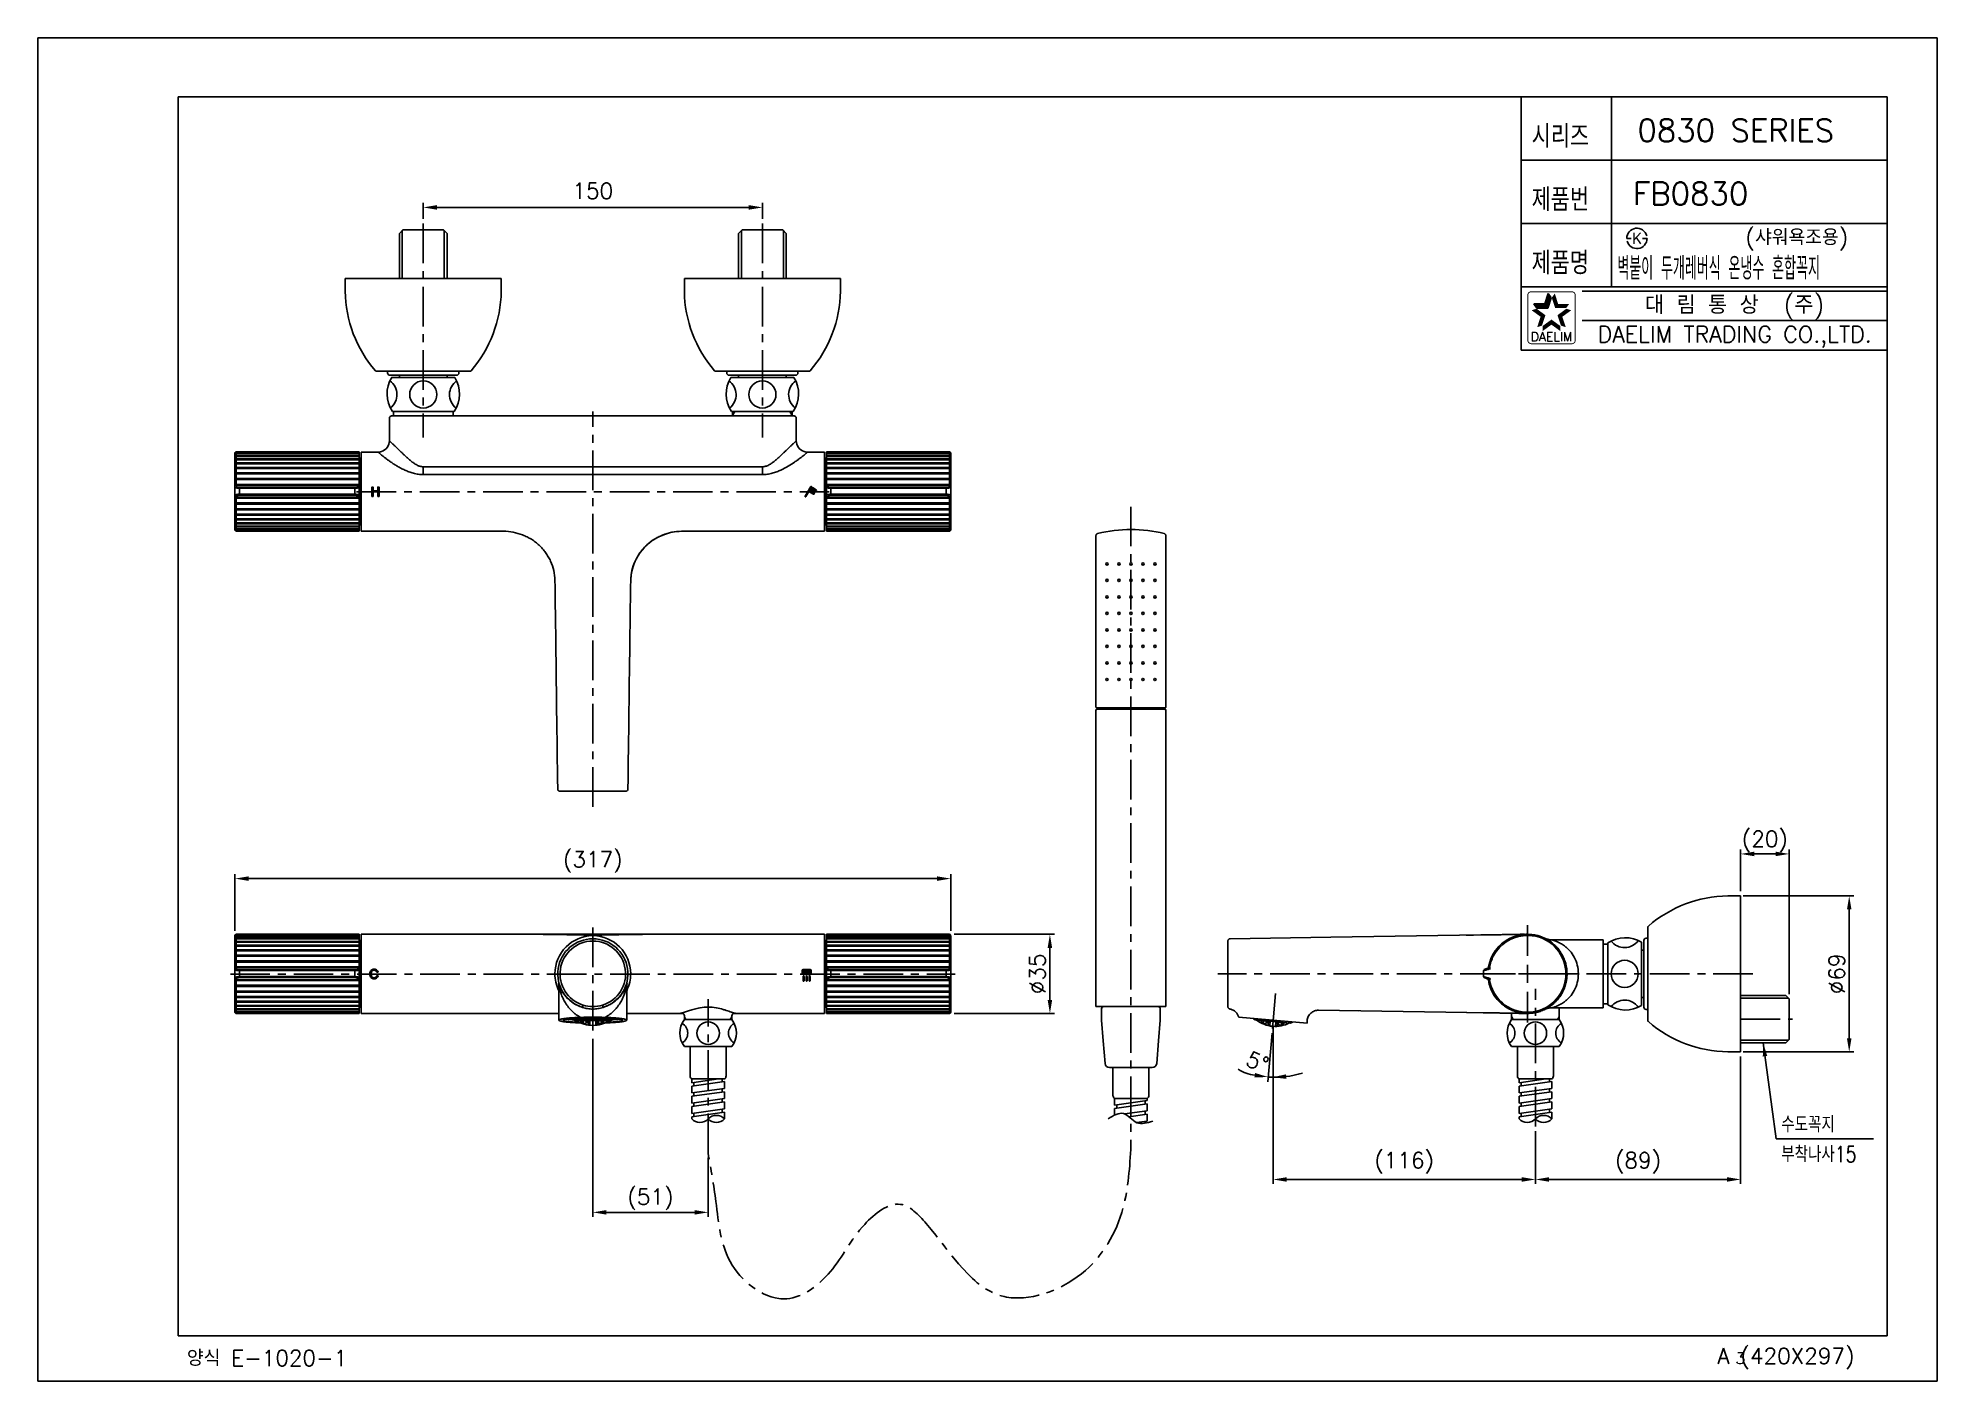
# Model space of a CAD drawing. Extents: x 19886 to 20306, y -169 to 128.
import ezdxf
from ezdxf.enums import TextEntityAlignment as Align

# ---------------------------------------------------------------- set-up
doc = ezdxf.new("R2010")
doc.units = 0
doc.header["$LTSCALE"] = 7
doc.header["$MEASUREMENT"] = 0
doc.linetypes.add('CENTER', pattern=[2, 1.25, -0.25, 0.25, -0.25])
doc.layers.get('0').update_dxf_attribs({"color": 2, "linetype": 'CONTINUOUS'})
for name, color, linetype in [('CL', 1, 'CENTER'), ('D', 2, 'CONTINUOUS'), ('DIM', 2, 'CONTINUOUS'), ('DWG', 7, 'CONTINUOUS'), ('TXT', 4, 'CONTINUOUS'), ('인쇄', 7, 'CONTINUOUS')]:
    doc.layers.add(name, color=color, linetype=linetype)
doc.styles.add('GHS', font='romans', dxfattribs={"bigfont": 'ghs'})
doc.styles.add('HAN', font='TXT.shx', dxfattribs={"bigfont": 'GHS.shx'})
doc.styles.add('ROMANS', font='romans')
doc.dimstyles.new('STANDARD$7', dxfattribs={"dimtxt": 3.5, "dimasz": 3, "dimexe": 1, "dimexo": 1, "dimgap": 1, "dimtad": 1, "dimdec": 4, "dimzin": 0, "dimdsep": 46, "dimtxsty": 'GHS', "dimcen": 1, "dimclrd": 256, "dimclre": 256, "dimclrt": 2, "dimadec": 4, "dimazin": 0, "dimtfac": 1, "dimtdec": 4, "dimtmove": 2, "dimatfit": 2, "dimfxl": 0, "dimtolj": 1, "dimtzin": 0, "dimlwd": -1, "dimlwe": -1, "dimarcsym": 0})

msp = doc.modelspace()

# ---------------------------------------------------------------- texts
at = {"color": 7, "style": 'GHS'}
for s, p in [('0830 SERIES', (20261.65, 107.88)), ('FB0830', (20251.65, 93.88))]:
    msp.add_text(s, height=5, dxfattribs=at).set_placement(p, align=Align.MIDDLE)
at = {"style": 'GHS'}
msp.add_text('(샤워욕조용)', height=3.5, dxfattribs=at).set_placement((20263.79, 82.48))
at = {"style": 'GHS', "width": 0.5}
msp.add_text('벽붙이 두개레버식 온냉수 혼합꼭지', height=5, dxfattribs=at).set_placement((20235.44, 74.86))
at = {"color": 7, "linetype": 'Continuous'}
for s, height, style, p in [('대 림 통 상  (주)', 4, 'GHS', (20261.41, 69)), ('DAELIM TRADING CO.,LTD.', 3.6, 'ROMANS', (20261.41, 62.23))]:
    msp.add_text(s, height=height, dxfattribs=dict(at, style=style)).set_placement(p, align=Align.MIDDLE)
at = {"color": 2, "linetype": 'Continuous', "style": 'ROMANS'}
msp.add_text('DAELIM', height=2, dxfattribs=at).set_placement((20220.88, 61.23), align=Align.CENTER)
at = {"layer": 'DIM', "style": 'GHS', "width": 0.8}
for s, height, p in [('시리즈', 5, (20216.49, 104.03)), ('제품번', 5, (20216.49, 90.03)), ('제품명', 5, (20216.49, 76.03)), ('수도꼭지', 3.5, (20271.69, -113.7)), ('부착나사15', 3.5, (20271.69, -120.29))]:
    msp.add_text(s, height=height, dxfattribs=at).set_placement(p)
at = {"layer": 'DIM', "ltscale": 0.6, "char_height": 3.5, "attachment_point": 5, "style": 'GHS'}
for s, insert in [('\\A1;150', (20008.86, 94.49)), ('\\A1;(20)', (20268.08, -49.39)), ('\\A1;(317)', (20008.86, -53.93)), ('\\A1;(116)', (20188.31, -120.46)), ('\\A1;(89)', (20240.02, -120.46)), ('\\A1;(51)', (20021.61, -128.53))]:
    msp.add_mtext(s, dxfattribs=dict(at, insert=insert))
for s, insert, rotation in [('\\A1;%%c35', (20107.2, -78.66), 90), ('\\A1;%%C69', (20283.98, -78.66), 90), ('\\A1;5%%D', (20155.85, -98.13), 336.9529)]:
    msp.add_mtext(s, dxfattribs=dict(at, insert=insert, rotation=rotation))
at = {"layer": 'DWG', "style": 'GHS'}
for s, p in [('양식 E-1020-1', (19919.08, -165.38)), ('A (420X297)', (20257.59, -164.91))]:
    msp.add_text(s, height=3.5, dxfattribs=at).set_placement(p)
msp.add_text('3', height=2.5, dxfattribs=at).set_placement((20262.64, -164.91), align=Align.CENTER)

# ---------------------------------------------------------------- blocks, each defined once
blk = doc.blocks.new('Block_5')
at = {"layer": '인쇄'}
h = blk.add_hatch(color=253, dxfattribs=at)
h.dxf.hatch_style = 2
edge = h.paths.add_edge_path()
edge.add_spline(control_points=[(15.74, 176.57), (15.63, 176.57), (15.55, 176.66), (15.55, 176.76), (15.55, 176.76), (15.55, 178.66), (15.55, 178.66), (15.55, 178.77), (15.63, 178.85), (15.74, 178.85), (15.74, 178.85), (15.74, 178.85), (15.74, 178.85), (15.84, 178.85), (15.93, 178.77), (15.93, 178.66), (15.93, 178.66), (15.93, 176.76), (15.93, 176.76), (15.93, 176.66), (15.84, 176.57), (15.74, 176.57), (15.74, 176.57), (15.74, 176.57), (15.74, 176.57)], knot_values=[0, 0, 0, 0, 1, 1, 1, 2, 2, 2, 3, 3, 3, 4, 4, 4, 5, 5, 5, 6, 6, 6, 7, 7, 7, 8, 8, 8, 8], degree=3, periodic=0)
h = blk.add_hatch(color=253, dxfattribs=at)
h.dxf.hatch_style = 2
edge = h.paths.add_edge_path()
edge.add_spline(control_points=[(17.08, 176.56), (16.97, 176.56), (16.89, 176.65), (16.89, 176.75), (16.89, 176.75), (16.89, 178.65), (16.89, 178.65), (16.89, 178.76), (16.97, 178.84), (17.08, 178.84), (17.08, 178.84), (17.08, 178.84), (17.08, 178.84), (17.18, 178.84), (17.27, 178.76), (17.27, 178.65), (17.27, 178.65), (17.27, 176.75), (17.27, 176.75), (17.27, 176.65), (17.18, 176.56), (17.08, 176.56), (17.08, 176.56), (17.08, 176.56), (17.08, 176.56)], knot_values=[0, 0, 0, 0, 1, 1, 1, 2, 2, 2, 3, 3, 3, 4, 4, 4, 5, 5, 5, 6, 6, 6, 7, 7, 7, 8, 8, 8, 8], degree=3, periodic=0)
h = blk.add_hatch(color=253, dxfattribs=at)
h.dxf.hatch_style = 2
edge = h.paths.add_edge_path()
edge.add_spline(control_points=[(18.42, 176.6), (18.31, 176.6), (18.23, 176.68), (18.23, 176.79), (18.23, 176.79), (18.23, 178.69), (18.23, 178.69), (18.23, 178.79), (18.31, 178.88), (18.42, 178.88), (18.42, 178.88), (18.42, 178.88), (18.42, 178.88), (18.52, 178.88), (18.61, 178.79), (18.61, 178.69), (18.61, 178.69), (18.61, 176.79), (18.61, 176.79), (18.61, 176.68), (18.52, 176.6), (18.42, 176.6), (18.42, 176.6), (18.42, 176.6), (18.42, 176.6)], knot_values=[0, 0, 0, 0, 1, 1, 1, 2, 2, 2, 3, 3, 3, 4, 4, 4, 5, 5, 5, 6, 6, 6, 7, 7, 7, 8, 8, 8, 8], degree=3, periodic=0)
for points in [[(15.74, 176.57), (15.63, 176.57), (15.55, 176.66), (15.55, 176.76), (15.55, 176.76), (15.55, 178.66), (15.55, 178.66), (15.55, 178.77), (15.63, 178.85), (15.74, 178.85), (15.74, 178.85), (15.74, 178.85), (15.74, 178.85), (15.84, 178.85), (15.93, 178.77), (15.93, 178.66), (15.93, 178.66), (15.93, 176.76), (15.93, 176.76), (15.93, 176.66), (15.84, 176.57), (15.74, 176.57), (15.74, 176.57), (15.74, 176.57), (15.74, 176.57)], [(17.08, 176.56), (16.97, 176.56), (16.89, 176.65), (16.89, 176.75), (16.89, 176.75), (16.89, 178.65), (16.89, 178.65), (16.89, 178.76), (16.97, 178.84), (17.08, 178.84), (17.08, 178.84), (17.08, 178.84), (17.08, 178.84), (17.18, 178.84), (17.27, 178.76), (17.27, 178.65), (17.27, 178.65), (17.27, 176.75), (17.27, 176.75), (17.27, 176.65), (17.18, 176.56), (17.08, 176.56), (17.08, 176.56), (17.08, 176.56), (17.08, 176.56)], [(18.42, 176.6), (18.31, 176.6), (18.23, 176.68), (18.23, 176.79), (18.23, 176.79), (18.23, 178.69), (18.23, 178.69), (18.23, 178.79), (18.31, 178.88), (18.42, 178.88), (18.42, 178.88), (18.42, 178.88), (18.42, 178.88), (18.52, 178.88), (18.61, 178.79), (18.61, 178.69), (18.61, 178.69), (18.61, 176.79), (18.61, 176.79), (18.61, 176.68), (18.52, 176.6), (18.42, 176.6), (18.42, 176.6), (18.42, 176.6), (18.42, 176.6)]]:
    blk.add_open_spline(points, degree=3, knots=[0, 0, 0, 0, 1, 1, 1, 2, 2, 2, 3, 3, 3, 4, 4, 4, 5, 5, 5, 6, 6, 6, 7, 7, 7, 8, 8, 8, 8], dxfattribs=at)
blk = doc.blocks.new('Block_4')
at = {"layer": '인쇄'}
h = blk.add_hatch(color=253, dxfattribs=at)
h.dxf.hatch_style = 2
edge = h.paths.add_edge_path()
edge.add_spline(control_points=[(18.58, 179.49), (18.58, 179.49), (15.58, 179.49), (15.58, 179.49), (15.3, 179.49), (15.08, 179.72), (15.08, 179.99), (15.08, 179.99), (15.08, 181.26), (15.08, 181.26), (15.08, 181.54), (15.3, 181.76), (15.58, 181.76), (15.58, 181.76), (18.58, 181.76), (18.58, 181.76), (18.85, 181.76), (19.08, 181.54), (19.08, 181.26), (19.08, 181.26), (19.08, 179.99), (19.08, 179.99), (19.08, 179.72), (18.85, 179.49), (18.58, 179.49)], knot_values=[0, 0, 0, 0, 1, 1, 1, 2, 2, 2, 3, 3, 3, 4, 4, 4, 5, 5, 5, 6, 6, 6, 7, 7, 7, 8, 8, 8, 8], degree=3, periodic=0)
blk.add_open_spline([(18.58, 179.49), (18.58, 179.49), (15.58, 179.49), (15.58, 179.49), (15.3, 179.49), (15.08, 179.72), (15.08, 179.99), (15.08, 179.99), (15.08, 181.26), (15.08, 181.26), (15.08, 181.54), (15.3, 181.76), (15.58, 181.76), (15.58, 181.76), (18.58, 181.76), (18.58, 181.76), (18.85, 181.76), (19.08, 181.54), (19.08, 181.26), (19.08, 181.26), (19.08, 179.99), (19.08, 179.99), (19.08, 179.72), (18.85, 179.49), (18.58, 179.49)], degree=3, knots=[0, 0, 0, 0, 1, 1, 1, 2, 2, 2, 3, 3, 3, 4, 4, 4, 5, 5, 5, 6, 6, 6, 7, 7, 7, 8, 8, 8, 8], dxfattribs=at)
blk.add_blockref('Block_5', (0, 0), dxfattribs=at)
blk = doc.blocks.new('Block_3')
at = {"layer": '인쇄'}
h = blk.add_hatch(color=253, dxfattribs=at)
h.dxf.hatch_style = 2
edge = h.paths.add_edge_path()
edge.add_spline(control_points=[(-242.76, 181.29), (-242.67, 181.24), (-242.63, 181.12), (-242.69, 181.03), (-242.69, 181.03), (-245.13, 176.8), (-245.13, 176.8), (-245.18, 176.71), (-245.3, 176.68), (-245.39, 176.73), (-245.39, 176.73), (-245.39, 176.73), (-245.39, 176.73), (-245.48, 176.78), (-245.51, 176.9), (-245.46, 176.99), (-245.46, 176.99), (-243.02, 181.22), (-243.02, 181.22), (-242.96, 181.31), (-242.85, 181.34), (-242.76, 181.29), (-242.76, 181.29), (-242.76, 181.29), (-242.76, 181.29)], knot_values=[0, 0, 0, 0, 1, 1, 1, 2, 2, 2, 3, 3, 3, 4, 4, 4, 5, 5, 5, 6, 6, 6, 7, 7, 7, 8, 8, 8, 8], degree=3, periodic=0)
h = blk.add_hatch(color=253, dxfattribs=at)
h.dxf.hatch_style = 2
edge = h.paths.add_edge_path()
edge.add_spline(control_points=[(-241.44, 177.92), (-241.49, 177.83), (-241.6, 177.8), (-241.7, 177.85), (-241.7, 177.85), (-243.34, 178.8), (-243.34, 178.8), (-243.43, 178.85), (-243.46, 178.97), (-243.41, 179.06), (-243.41, 179.06), (-243.41, 179.06), (-243.41, 179.06), (-243.36, 179.15), (-243.24, 179.18), (-243.15, 179.13), (-243.15, 179.13), (-241.51, 178.18), (-241.51, 178.18), (-241.41, 178.13), (-241.38, 178.01), (-241.44, 177.92), (-241.44, 177.92), (-241.44, 177.92), (-241.44, 177.92)], knot_values=[0, 0, 0, 0, 1, 1, 1, 2, 2, 2, 3, 3, 3, 4, 4, 4, 5, 5, 5, 6, 6, 6, 7, 7, 7, 8, 8, 8, 8], degree=3, periodic=0)
h = blk.add_hatch(color=253, dxfattribs=at)
h.dxf.hatch_style = 2
edge = h.paths.add_edge_path()
edge.add_spline(control_points=[(-240.96, 178.72), (-241.01, 178.63), (-241.13, 178.6), (-241.22, 178.65), (-241.22, 178.65), (-242.86, 179.6), (-242.86, 179.6), (-242.96, 179.65), (-242.99, 179.77), (-242.93, 179.86), (-242.93, 179.86), (-242.93, 179.86), (-242.93, 179.86), (-242.88, 179.95), (-242.77, 179.98), (-242.67, 179.93), (-242.67, 179.93), (-241.03, 178.98), (-241.03, 178.98), (-240.94, 178.93), (-240.91, 178.81), (-240.96, 178.72), (-240.96, 178.72), (-240.96, 178.72), (-240.96, 178.72)], knot_values=[0, 0, 0, 0, 1, 1, 1, 2, 2, 2, 3, 3, 3, 4, 4, 4, 5, 5, 5, 6, 6, 6, 7, 7, 7, 8, 8, 8, 8], degree=3, periodic=0)
h = blk.add_hatch(color=253, dxfattribs=at)
h.dxf.hatch_style = 2
edge = h.paths.add_edge_path()
edge.add_spline(control_points=[(-240.51, 179.57), (-240.56, 179.48), (-240.68, 179.45), (-240.77, 179.5), (-240.77, 179.5), (-242.42, 180.46), (-242.42, 180.46), (-242.51, 180.51), (-242.54, 180.62), (-242.49, 180.72), (-242.49, 180.72), (-242.49, 180.72), (-242.49, 180.72), (-242.43, 180.81), (-242.32, 180.84), (-242.23, 180.78), (-242.23, 180.78), (-240.58, 179.83), (-240.58, 179.83), (-240.49, 179.78), (-240.46, 179.67), (-240.51, 179.57), (-240.51, 179.57), (-240.51, 179.57), (-240.51, 179.57)], knot_values=[0, 0, 0, 0, 1, 1, 1, 2, 2, 2, 3, 3, 3, 4, 4, 4, 5, 5, 5, 6, 6, 6, 7, 7, 7, 8, 8, 8, 8], degree=3, periodic=0)
for points in [[(-242.76, 181.29), (-242.67, 181.24), (-242.63, 181.12), (-242.69, 181.03), (-242.69, 181.03), (-245.13, 176.8), (-245.13, 176.8), (-245.18, 176.71), (-245.3, 176.68), (-245.39, 176.73), (-245.39, 176.73), (-245.39, 176.73), (-245.39, 176.73), (-245.48, 176.78), (-245.51, 176.9), (-245.46, 176.99), (-245.46, 176.99), (-243.02, 181.22), (-243.02, 181.22), (-242.96, 181.31), (-242.85, 181.34), (-242.76, 181.29), (-242.76, 181.29), (-242.76, 181.29), (-242.76, 181.29)], [(-241.44, 177.92), (-241.49, 177.83), (-241.6, 177.8), (-241.7, 177.85), (-241.7, 177.85), (-243.34, 178.8), (-243.34, 178.8), (-243.43, 178.85), (-243.46, 178.97), (-243.41, 179.06), (-243.41, 179.06), (-243.41, 179.06), (-243.41, 179.06), (-243.36, 179.15), (-243.24, 179.18), (-243.15, 179.13), (-243.15, 179.13), (-241.51, 178.18), (-241.51, 178.18), (-241.41, 178.13), (-241.38, 178.01), (-241.44, 177.92), (-241.44, 177.92), (-241.44, 177.92), (-241.44, 177.92)], [(-240.96, 178.72), (-241.01, 178.63), (-241.13, 178.6), (-241.22, 178.65), (-241.22, 178.65), (-242.86, 179.6), (-242.86, 179.6), (-242.96, 179.65), (-242.99, 179.77), (-242.93, 179.86), (-242.93, 179.86), (-242.93, 179.86), (-242.93, 179.86), (-242.88, 179.95), (-242.77, 179.98), (-242.67, 179.93), (-242.67, 179.93), (-241.03, 178.98), (-241.03, 178.98), (-240.94, 178.93), (-240.91, 178.81), (-240.96, 178.72), (-240.96, 178.72), (-240.96, 178.72), (-240.96, 178.72)], [(-240.51, 179.57), (-240.56, 179.48), (-240.68, 179.45), (-240.77, 179.5), (-240.77, 179.5), (-242.42, 180.46), (-242.42, 180.46), (-242.51, 180.51), (-242.54, 180.62), (-242.49, 180.72), (-242.49, 180.72), (-242.49, 180.72), (-242.49, 180.72), (-242.43, 180.81), (-242.32, 180.84), (-242.23, 180.78), (-242.23, 180.78), (-240.58, 179.83), (-240.58, 179.83), (-240.49, 179.78), (-240.46, 179.67), (-240.51, 179.57), (-240.51, 179.57), (-240.51, 179.57), (-240.51, 179.57)]]:
    blk.add_open_spline(points, degree=3, knots=[0, 0, 0, 0, 1, 1, 1, 2, 2, 2, 3, 3, 3, 4, 4, 4, 5, 5, 5, 6, 6, 6, 7, 7, 7, 8, 8, 8, 8], dxfattribs=at)
blk = doc.blocks.new('BORDER')
for p, q in [((1, 1), (0, 1)), ((0, 1), (0, 0)), ((1, 0), (1, 1)), ((0, 0), (1, 0))]:
    blk.add_line(p, q)
blk = doc.blocks.new('KS')
at = {"layer": 'D'}
for p, q in [((-2.25, 0), (-1.75, 0)), ((-1.75, 0), (-1.25, 0)), ((1.75, 0), (1.25, 0)), ((2.25, 0), (1.75, 0))]:
    blk.add_line(p, q, dxfattribs=at)
for start, end in [(15, 180), (195, 0)]:
    blk.add_arc((0, 0), 2.25, start, end, dxfattribs=at)
at = {"layer": 'D', "style": 'HAN'}
blk.add_text('K', height=2.39, dxfattribs=at).set_placement((0, 0), align=Align.MIDDLE)

# ---------------------------------------------------------------- hatches: boundary and pattern name
at = {"layer": 'D', "ltscale": 0.6}
h = msp.add_hatch(dxfattribs=at)
h.set_pattern_fill('HONEY', color=256, scale=3)
h.set_pattern_definition([(0, (17337.24533, -596.2772), (0.5625, 0.324759526), [0.375, -0.75]), (120, (17337.24533, -596.2772), (-0.5625, 0.324759526), [0.375, -0.75]), (60, (17337.24533, -596.2772), (1e-16, 0.649519053), [-0.75, 0.375])])
h.paths.add_polyline_path([(20009.88, -89.98, 0.104208), (20012.49, -89), (20009.88, -89)])
h.paths.add_polyline_path([(20007.83, -89.98), (20007.83, -89), (20005.22, -89, 0.104208)])
h = msp.add_hatch(dxfattribs=at)
h.set_pattern_fill('HONEY', color=256, scale=3, angle=-5)
h.set_pattern_definition([(355, (17453.63966, -361.70037), (0.588664175, 0.274498613), [0.375, -0.75]), (115, (17453.63966, -361.70037), (-0.53205486, 0.372548824), [0.375, -0.75]), (55, (17453.63966, -361.70037), (0.056609315, 0.647047437), [-0.75, 0.375])])
h.paths.add_polyline_path([(20160.23, -90.27, 0.104208), (20162.92, -89.52), (20160.32, -89.29)])
h.paths.add_polyline_path([(20158.19, -90.09), (20158.27, -89.11), (20155.67, -88.88, 0.104208)])
at = {"layer": 'DWG'}
h = msp.add_hatch(color=256, dxfattribs=at)
h.dxf.hatch_style = 2
edge = h.paths.add_edge_path()
edge.add_spline(control_points=[(19961.31, 26.94), (19961.31, 26.94), (19961.31, 27.9), (19961.31, 27.9), (19961.31, 27.9), (19960.25, 27.9), (19960.25, 27.9), (19960.25, 27.9), (19960.25, 26.94), (19960.25, 26.94), (19960.25, 26.94), (19959.99, 26.94), (19959.99, 26.94), (19959.99, 26.94), (19959.99, 29), (19959.99, 29), (19959.99, 29), (19960.25, 29), (19960.25, 29), (19960.25, 29), (19960.25, 28.14), (19960.25, 28.14), (19960.25, 28.14), (19961.31, 28.14), (19961.31, 28.14), (19961.31, 28.14), (19961.31, 29), (19961.31, 29), (19961.31, 29), (19961.58, 29), (19961.58, 29), (19961.58, 29), (19961.58, 26.94), (19961.58, 26.94), (19961.58, 26.94), (19961.31, 26.94), (19961.31, 26.94)], knot_values=[0, 0, 0, 0, 1, 1, 1, 2, 2, 2, 3, 3, 3, 4, 4, 4, 5, 5, 5, 6, 6, 6, 7, 7, 7, 8, 8, 8, 9, 9, 9, 10, 10, 10, 11, 11, 11, 12, 12, 12, 12], degree=3, periodic=0)
h = msp.add_hatch(color=256, dxfattribs=at)
h.dxf.hatch_style = 2
edge = h.paths.add_edge_path()
edge.add_spline(control_points=[(19961.09, -78.26), (19961.05, -78.17), (19960.99, -78.07), (19960.9, -77.98), (19960.81, -77.9), (19960.68, -77.85), (19960.49, -77.85), (19960.29, -77.85), (19960.13, -77.93), (19960.01, -78.08), (19959.9, -78.23), (19959.84, -78.43), (19959.84, -78.68), (19959.84, -78.94), (19959.9, -79.15), (19960.01, -79.31), (19960.13, -79.46), (19960.29, -79.54), (19960.49, -79.54), (19960.67, -79.54), (19960.81, -79.49), (19960.9, -79.39), (19961, -79.29), (19961.06, -79.18), (19961.09, -79.07), (19961.09, -79.07), (19961.38, -79.07), (19961.38, -79.07), (19961.34, -79.22), (19961.25, -79.38), (19961.11, -79.54), (19960.97, -79.7), (19960.77, -79.78), (19960.49, -79.78), (19960.2, -79.78), (19959.97, -79.68), (19959.8, -79.48), (19959.63, -79.28), (19959.55, -79.01), (19959.55, -78.68), (19959.55, -78.36), (19959.63, -78.1), (19959.8, -77.9), (19959.97, -77.71), (19960.2, -77.61), (19960.49, -77.61), (19960.77, -77.61), (19960.98, -77.69), (19961.12, -77.84), (19961.26, -77.99), (19961.35, -78.13), (19961.38, -78.26), (19961.38, -78.26), (19961.09, -78.26), (19961.09, -78.26)], knot_values=[0, 0, 0, 0, 1, 1, 1, 2, 2, 2, 3, 3, 3, 4, 4, 4, 5, 5, 5, 6, 6, 6, 7, 7, 7, 8, 8, 8, 9, 9, 9, 10, 10, 10, 11, 11, 11, 12, 12, 12, 13, 13, 13, 14, 14, 14, 15, 15, 15, 16, 16, 16, 17, 17, 17, 18, 18, 18, 18], degree=3, periodic=0)

# ---------------------------------------------------------------- linework, layer by layer
at = {"color": 7}
for p, q in [((20214.15, 115.3), (20214.15, 59.3)), ((20234.15, 115.3), (20234.15, 73.3)), ((20214.15, 101.3), (20295.15, 101.3)), ((20214.15, 87.3), (20295.15, 87.3)), ((20214.15, 73.3), (20295.15, 73.3)), ((20214.15, 59.3), (20295.15, 59.3))]:
    msp.add_line(p, q, dxfattribs=at)
at = {"color": 2}
for p, q in [((20219.39, 69.48), (20220.14, 71.79)), ((20220.8, 70.87), (20220.14, 71.79)), ((20216.96, 69.48), (20219.39, 69.48)), ((20217.63, 68.57), (20216.96, 69.48)), ((20217.63, 68.57), (20220.05, 68.57)), ((20220.05, 68.57), (20220.8, 70.87))]:
    msp.add_line(p, q, dxfattribs=at)
at = {"color": 2, "linetype": 'Continuous'}
for p, q in [((20227.65, 72.3), (20295.15, 72.3)), ((20227.65, 65.8), (20295.15, 65.8))]:
    msp.add_line(p, q, dxfattribs=at)
at = {"color": 7, "linetype": 'Continuous'}
for p, q in [((20212.07, -88.75), (20212.07, -87.35)), ((20222.57, -88.76), (20222.57, -86.16))]:
    msp.add_line(p, q, dxfattribs=at)
at = {"color": 2, "linetype": 'Continuous', "const_width": 0.2}
for points in [[(20215.63, 71.43, -0.414214), (20216.38, 72.18)], [(20215.63, 61.43), (20215.63, 71.43, -1)], [(20216.38, 72.18), (20225.38, 72.18, -0.414214), (20226.13, 71.43, 0.043396)], [(20226.13, 71.43), (20226.13, 61.43, -0.414214), (20225.38, 60.68)], [(20225.38, 60.68), (20216.63, 60.68, -0.414214), (20215.63, 61.43, 0.672398)]]:
    msp.add_lwpolyline(points, format="xyb", dxfattribs=at)
at = {"color": 2}
for points in [[(20219.39, 69.48), (20220.05, 68.57), (20220.14, 71.79), (20220.8, 70.87)], [(20221.61, 71.79), (20220.95, 70.87), (20222.36, 69.48), (20221.7, 68.57)], [(20218.47, 66.65), (20219.54, 67), (20216.5, 68.08), (20217.58, 68.43)], [(20216.96, 69.48), (20217.63, 68.57), (20219.39, 69.48), (20220.05, 68.57)], [(20222.36, 69.48), (20221.7, 68.57), (20224.79, 69.48), (20224.12, 68.57)], [(20225.25, 68.08), (20224.17, 68.43), (20223.28, 66.65), (20222.21, 67)], [(20217.72, 64.35), (20218.79, 64.7), (20218.47, 66.65), (20219.54, 67)], [(20220.88, 64.9), (20220.88, 66.03), (20218.91, 63.48), (20218.91, 64.61)], [(20222.84, 63.48), (20222.84, 64.61), (20220.88, 64.9), (20220.88, 66.03)], [(20223.28, 66.65), (20222.21, 67), (20224.03, 64.35), (20222.96, 64.7)]]:
    msp.add_solid(points, dxfattribs=at)
at = {"layer": 'CL'}
for p, q in [((19971.36, 87.27), (19971.36, 39.98)), ((20046.36, 87.27), (20046.36, 39.98)), ((20008.86, -41.71), (20008.86, 45.72)), ((19956.61, 27.97), (20061.11, 27.97)), ((20127.87, 24.65), (20127.87, -116.66)), ((20008.86, -68.44), (20008.86, -92.04)), ((19928.71, -78.71), (20089.01, -78.71)), ((20159.16, -90.75), (20159.84, -82.97)), ((20034.36, -118.29), (20034.36, -84.29)), ((20262.72, -88.66), (20274.17, -88.66))]:
    msp.add_line(p, q, dxfattribs=at)
at = {"layer": 'CL', "color": 1}
for p, q in [((20215.57, -74.66), (20215.57, -67.91)), ((20265.41, -78.66), (20147.07, -78.66)), ((20211.57, -78.66), (20204.82, -78.66)), ((20213.57, -78.66), (20217.57, -78.66)), ((20215.57, -80.66), (20215.57, -76.66)), ((20219.57, -78.66), (20226.32, -78.66)), ((20215.57, -82.66), (20215.57, -89.41)), ((20217.32, -112.42), (20217.32, -81.94))]:
    msp.add_line(p, q, dxfattribs=at)
at = {"layer": 'CL'}
msp.add_spline([(20127.87, -116.66), (20126.13, -130.42), (20116.95, -144.97), (20099.86, -150.03), (20082.6, -133.9), (20076.91, -129.63), (20068.99, -134.06), (20061.39, -144.5), (20051.74, -150.51), (20039.71, -143.07), (20036.07, -128.99), (20034.36, -118.29)], degree=3, dxfattribs=at)
at = {"layer": 'D'}
for p, q in [((19966.71, 85.69), (19966.71, 75.12)), ((19976.01, 85.69), (19976.01, 75.12)), ((20041.71, 85.69), (20041.71, 75.12)), ((20051.01, 85.69), (20051.01, 75.12)), ((20040.28, 45.72), (20039.76, 44.81)), ((20052.43, 45.72), (20052.96, 44.81)), ((20273.29, -84.01), (20262.72, -84.01)), ((20273.29, -93.31), (20262.72, -93.31))]:
    msp.add_line(p, q, dxfattribs=at)
at = {"layer": 'D', "ltscale": 0.7}
for p, q in [((20029.45, -88.75), (20029.12, -88.18)), ((20039.26, -88.75), (20039.59, -88.18)), ((20212.41, -88.75), (20212.08, -88.18)), ((20222.23, -88.75), (20222.56, -88.18))]:
    msp.add_line(p, q, dxfattribs=at)
at = {"layer": 'D', "ltscale": 0.6}
msp.add_line((20004.41, -88.57), (20013.31, -88.57), dxfattribs=at)
at = {"layer": 'D'}
for centre, start, end in [((20032.54, -109.08), 222.5796, 317.4204), ((20036.17, -112.41), 42.5796, 137.4204), ((20036.17, -109.08), 222.5796, 317.4204), ((20215.51, -109.08), 222.5796, 317.4204), ((20219.13, -112.41), 42.5796, 137.4204), ((20219.13, -109.08), 222.5796, 317.4204)]:
    msp.add_arc(centre, 2.46, start, end, dxfattribs=at)
at = {"layer": 'DIM', "ltscale": 0.6}
for p, q in [((19971.36, 88.27), (19971.36, 91.83)), ((19974.36, 90.83), (20043.36, 90.83)), ((20046.36, 88.27), (20046.36, 91.83)), ((20262.72, -60.41), (20262.72, -51.14)), ((20270.44, -52.14), (20265.72, -52.14)), ((20273.44, -83.16), (20273.44, -51.14)), ((19929.71, -69.12), (19929.71, -56.6)), ((19932.71, -57.6), (20085.01, -57.6)), ((20088.01, -69.16), (20088.01, -56.6)), ((20263.27, -61.41), (20287.73, -61.41)), ((20286.73, -92.91), (20286.73, -64.41)), ((20088.76, -69.91), (20110.95, -69.91)), ((20109.95, -84.41), (20109.95, -72.91)), ((20088.76, -87.41), (20110.95, -87.41)), ((20159.07, -91.75), (20158.13, -102.51)), ((20159.3, -90.2), (20159.3, -125.13)), ((20008.86, -93.04), (20008.86, -132.4)), ((20263.27, -95.91), (20287.73, -95.91)), ((20262.72, -96.91), (20262.72, -125.13)), ((20217.32, -113.42), (20217.32, -125.13)), ((20217.32, -113.42), (20217.32, -125.13)), ((20034.36, -119.29), (20034.36, -132.4)), ((20162.3, -124.13), (20214.32, -124.13)), ((20220.32, -124.13), (20259.72, -124.13)), ((20031.36, -131.4), (20011.86, -131.4))]:
    msp.add_line(p, q, dxfattribs=at)
at = {"layer": 'DIM', "extrusion": (0, 0, -1)}
msp.add_line((20270.59, -115.17), (20292.08, -115.17), dxfattribs=at)
at = {"layer": 'DIM', "ltscale": 0.6}
for centre, radius, start, end in [((20156.22, -92.61), 8.52, 237.1647, 263.4581), ((20159.65, -80.07), 21.45, 266.1879, 286.6414)]:
    msp.add_arc(centre, radius, start, end, dxfattribs=at)
for points in [[(19974.36, 91.33), (19974.36, 90.33), (19971.36, 90.83)], [(20043.36, 91.33), (20043.36, 90.33), (20046.36, 90.83)], [(20265.72, -51.64), (20265.72, -52.64), (20262.72, -52.14)], [(20270.44, -51.64), (20270.44, -52.64), (20273.44, -52.14)], [(19932.71, -57.1), (19932.71, -58.1), (19929.71, -57.6)], [(20085.01, -57.1), (20085.01, -58.1), (20088.01, -57.6)], [(20286.23, -64.41), (20287.23, -64.41), (20286.73, -61.41)], [(20109.45, -72.91), (20110.45, -72.91), (20109.95, -69.91)], [(20109.45, -84.41), (20110.45, -84.41), (20109.95, -87.41)], [(20286.23, -92.91), (20287.23, -92.91), (20286.73, -95.91)], [(20155.31, -100.58), (20155.18, -101.57), (20158.22, -101.47)], [(20162.22, -101.88), (20162.18, -100.88), (20159.2, -101.52)], [(20162.3, -123.63), (20162.3, -124.63), (20159.3, -124.13)], [(20214.32, -123.63), (20214.32, -124.63), (20217.32, -124.13)], [(20220.32, -123.63), (20220.32, -124.63), (20217.32, -124.13)], [(20259.72, -123.63), (20259.72, -124.63), (20262.72, -124.13)], [(20011.86, -130.9), (20011.86, -131.9), (20008.86, -131.4)], [(20031.36, -130.9), (20031.36, -131.9), (20034.36, -131.4)]]:
    msp.add_solid(points, dxfattribs=at)
at = {"layer": 'DWG'}
for p, q in [((19966.86, 85.84), (19966.11, 85.09)), ((19966.11, 75.12), (19966.11, 85.09)), ((19967.86, 85.84), (19966.86, 85.84)), ((19967.86, 85.84), (19974.86, 85.84)), ((19975.86, 85.84), (19974.86, 85.84)), ((19976.61, 85.09), (19975.86, 85.84)), ((19976.61, 75.12), (19976.61, 85.09)), ((20041.86, 85.84), (20041.11, 85.09)), ((20041.11, 75.12), (20041.11, 85.09)), ((20042.86, 85.84), (20041.86, 85.84)), ((20042.86, 85.84), (20049.86, 85.84)), ((20050.86, 85.84), (20049.86, 85.84)), ((20051.61, 85.09), (20050.86, 85.84)), ((20051.61, 75.12), (20051.61, 85.09)), ((19954.11, 75.12), (19988.61, 75.12)), ((19954.11, 72.28), (19954.11, 75.12)), ((19988.61, 72.28), (19988.61, 75.12)), ((20029.11, 75.12), (20063.61, 75.12)), ((20029.11, 72.28), (20029.11, 75.12)), ((20063.61, 72.28), (20063.61, 75.12)), ((19960.97, 54.62), (19971.36, 54.62)), ((19963.48, 54.22), (19963.48, 54.62)), ((19981.87, 54.62), (19971.36, 54.62)), ((19979.23, 54.22), (19979.23, 54.62)), ((20035.97, 54.62), (20046.36, 54.62)), ((20038.48, 54.22), (20038.48, 54.62)), ((20056.87, 54.62), (20046.36, 54.62)), ((20054.23, 54.22), (20054.23, 54.62)), ((19963.98, 53.72), (19971.36, 53.72)), ((19964.37, 53.22), (19971.36, 53.22)), ((19966.11, 53.72), (19967.36, 53.72)), ((19966.11, 53.72), (19966.11, 53.22)), ((19971.36, 53.72), (19978.73, 53.72)), ((19978.34, 53.22), (19971.36, 53.22)), ((19976.61, 53.72), (19976.61, 53.22)), ((20038.98, 53.72), (20046.36, 53.72)), ((20039.37, 53.22), (20046.36, 53.22)), ((20041.11, 53.72), (20042.36, 53.72)), ((20041.11, 53.72), (20041.11, 53.22)), ((20046.36, 53.72), (20053.73, 53.72)), ((20053.34, 53.22), (20046.36, 53.22)), ((20051.61, 53.72), (20051.61, 53.22)), ((19963.86, 44.22), (19963.86, 39.22)), ((20053.36, 44.72), (19964.36, 44.72)), ((19964.53, 45.72), (19978.19, 45.72)), ((19964.76, 44.72), (19964.76, 45.72)), ((19977.96, 44.72), (19977.96, 45.72)), ((20039.53, 45.72), (20053.19, 45.72)), ((20039.76, 44.72), (20039.76, 45.72)), ((20052.96, 44.72), (20052.96, 45.72)), ((20053.86, 44.22), (20053.86, 39.22)), ((19929.72, 36.59), (19929.71, 36.52)), ((19929.71, 36.52), (19929.71, 36.48)), ((19929.71, 36.42), (19929.71, 19.52)), ((19929.96, 36.77), (19957.21, 36.77)), ((19957.21, 19.27), (19957.21, 36.77)), ((19957.56, 35.52), (19957.61, 35.57)), ((19957.56, 20.52), (19957.56, 35.52)), ((19957.61, 19.37), (19957.61, 36.57)), ((19961.36, 36.72), (19957.76, 36.72)), ((20059.96, 36.72), (20056.36, 36.72)), ((20060.11, 36.57), (20060.11, 19.37)), ((20060.16, 35.52), (20060.11, 35.57)), ((20060.16, 35.52), (20060.16, 20.52)), ((20087.76, 36.77), (20060.51, 36.77)), ((20060.51, 36.77), (20060.51, 19.27)), ((20088, 36.59), (20088.01, 36.52)), ((20088.01, 36.48), (20088.01, 36.52)), ((20088.01, 19.52), (20088.01, 36.42)), ((19957.21, 32.05), (19957.56, 32.05)), ((19971.36, 33.48), (19971.36, 31.75)), ((19971.36, 33.48), (20046.36, 33.48)), ((20046.36, 31.75), (19971.36, 31.75)), ((20046.36, 31.75), (20046.36, 33.48)), ((20060.51, 32.05), (20060.16, 32.05)), ((20060.11, 27.97), (20059.96, 27.97)), ((19957.21, 23.99), (19957.56, 23.99)), ((20060.51, 23.99), (20060.16, 23.99)), ((19929.96, 19.27), (19957.19, 19.27)), ((19929.96, 19.27), (19957.21, 19.27)), ((19957.56, 20.52), (19957.61, 20.47)), ((19957.76, 19.22), (19989.11, 19.22)), ((20027.37, 19.15), (20028.61, 19.22)), ((20028.46, 19.22), (20028.61, 19.22)), ((20059.96, 19.22), (20028.61, 19.22)), ((20060.16, 20.52), (20060.11, 20.47)), ((20087.76, 19.27), (20060.51, 19.27)), ((20087.76, 19.27), (20060.52, 19.27)), ((20120.12, 18.2), (20120.12, -19.59)), ((20135.62, 18.2), (20135.62, -19.59)), ((20120.12, -20.39), (20120.12, -85.89)), ((20120.37, -19.84), (20120.37, -20.14)), ((20120.37, -19.84), (20135.37, -19.84)), ((20135.37, -20.14), (20120.37, -20.14)), ((20135.37, -19.84), (20135.37, -20.14)), ((20135.62, -20.39), (20135.62, -85.89)), ((20016.11, -38.28), (20001.61, -38.28)), ((20259.88, -61.41), (20262.72, -61.41)), ((20262.72, -61.41), (20262.72, -95.91)), ((19929.72, -70.09), (19929.71, -70.16)), ((19929.71, -70.16), (19929.71, -70.2)), ((19929.71, -70.26), (19929.71, -87.16)), ((19929.96, -69.91), (19957.21, -69.91)), ((19957.21, -87.41), (19957.21, -69.91)), ((19957.56, -71.16), (19957.61, -71.11)), ((19957.56, -86.16), (19957.56, -71.16)), ((19957.61, -87.41), (19957.61, -69.91)), ((19957.61, -69.91), (19989.11, -69.91)), ((19989.11, -69.91), (19992.97, -69.91)), ((19992.97, -69.91), (19994.07, -69.9)), ((20023.6, -69.9), (19994.07, -69.9)), ((20008.86, -70.2), (20008.86, -71.41)), ((20023.6, -69.9), (20024.6, -69.9)), ((20024.6, -69.9), (20028.61, -69.91)), ((20028.61, -69.91), (20060.11, -69.91)), ((20060.11, -69.91), (20060.11, -87.41)), ((20060.16, -71.16), (20060.11, -71.11)), ((20060.16, -71.16), (20060.16, -86.16)), ((20087.76, -69.91), (20060.51, -69.91)), ((20060.51, -69.91), (20060.51, -87.41)), ((20088, -70.09), (20088.01, -70.16)), ((20088.01, -70.2), (20088.01, -70.16)), ((20088.01, -87.16), (20088.01, -70.26)), ((20149.82, -70.9), (20172.09, -70.56)), ((20172.09, -70.56), (20205.29, -70.06)), ((20202.01, -70.11), (20203.67, -70.09)), ((20203.67, -70.09), (20206.51, -70.04)), ((20208.56, -70.01), (20205.29, -70.06)), ((20206.5, -70.04), (20205.79, -70.06)), ((20206.51, -70.04), (20207.11, -70.03)), ((20207.11, -70.03), (20207.73, -70.02)), ((20209.69, -70), (20208.56, -70.01)), ((20208.88, -70.01), (20209.69, -70)), ((20211.13, -69.98), (20209.69, -70)), ((20209.69, -70), (20209.78, -70)), ((20209.78, -70), (20210.88, -69.98)), ((20211.19, -69.98), (20209.97, -69.99)), ((20212.15, -69.96), (20211.13, -69.98)), ((20212.22, -69.96), (20211.19, -69.98)), ((20211.51, -70.91), (20211.75, -71.07)), ((20211.75, -71.07), (20211.76, -70.78)), ((20213.12, -69.93), (20212.22, -69.96)), ((20212.77, -70.37), (20212.98, -70.56)), ((20213.04, -70.28), (20212.98, -70.56)), ((20214.1, -70.03), (20214.28, -70.26)), ((20214.28, -70.26), (20214.39, -69.99)), ((20214.94, -69.9), (20214.71, -69.9)), ((20215.61, -70.16), (20215.47, -69.91)), ((20215.76, -69.91), (20215.61, -70.16)), ((20216.84, -70), (20216.94, -70.27)), ((20216.94, -70.27), (20217.12, -70.05)), ((20217.12, -70.06), (20217.11, -70.06)), ((20217.12, -70.05), (20217.12, -70.04)), ((20218.18, -70.31), (20218.24, -70.59)), ((20218.24, -70.59), (20218.45, -70.4)), ((20218.45, -70.4), (20218.44, -70.39)), ((20218.44, -70.41), (20218.44, -70.41)), ((20219.46, -70.82), (20219.45, -70.82)), ((20219.45, -70.82), (20219.47, -71.1)), ((20219.45, -70.83), (20219.45, -70.83)), ((20219.47, -71.1), (20219.71, -70.95)), ((20219.7, -70.96), (20219.69, -70.96)), ((20219.71, -70.95), (20219.7, -70.94)), ((20220.48, -71.11), (20220.48, -71.11)), ((20220.48, -71.11), (20220.48, -71.11)), ((20220.85, -71.15), (20220.81, -71.15)), ((20221.08, -71.16), (20220.85, -71.15)), ((20228.01, -71.16), (20221.08, -71.16)), ((20232.32, -71.16), (20228.01, -71.16)), ((20232.32, -86.16), (20232.32, -71.16)), ((20241.32, -71.28), (20241.32, -78.66)), ((20241.82, -70.78), (20242.22, -70.78)), ((20242.22, -68.27), (20242.22, -78.66)), ((19957.21, -74.63), (19957.56, -74.63)), ((20060.51, -74.63), (20060.16, -74.63)), ((20149.32, -71.41), (20149.32, -85.91)), ((20208.02, -74.76), (20207.73, -74.78)), ((20207.86, -74.52), (20208.02, -74.76)), ((20208.43, -73.6), (20208.72, -73.63)), ((20208.72, -73.63), (20208.6, -73.37)), ((20209.31, -72.54), (20209.59, -72.62)), ((20209.59, -72.62), (20209.52, -72.34)), ((20210.61, -71.76), (20210.35, -71.64)), ((20210.58, -71.47), (20210.61, -71.76)), ((20220.63, -71.52), (20220.6, -71.81)), ((20220.6, -71.81), (20220.86, -71.69)), ((20220.63, -71.54), (20220.62, -71.53)), ((20220.64, -71.53), (20220.63, -71.52)), ((20220.86, -71.7), (20220.85, -71.7)), ((20220.86, -71.69), (20220.86, -71.69)), ((20221.69, -72.4), (20221.61, -72.68)), ((20221.61, -72.68), (20221.89, -72.6)), ((20222.59, -73.43), (20222.47, -73.69)), ((20222.47, -73.69), (20222.76, -73.67)), ((20223.32, -74.59), (20223.16, -74.84)), ((20223.16, -74.83), (20223.45, -74.85)), ((20223.43, -74.86), (20223.43, -74.85)), ((20223.45, -74.85), (20223.45, -74.84)), ((20232.32, -72.06), (20233.32, -72.06)), ((20233.32, -71.83), (20233.32, -85.49)), ((20240.82, -71.67), (20240.82, -78.66)), ((20241.32, -73.41), (20240.82, -73.41)), ((20241.32, -73.41), (20241.32, -74.66)), ((20207.17, -79.95), (20206, -79.49)), ((20206.01, -77.73), (20207.18, -77.29)), ((20206.87, -79.56), (20206.78, -79.8)), ((20206.79, -77.44), (20206.88, -77.67)), ((20207.4, -79.77), (20206.87, -79.56)), ((20206.88, -77.67), (20207.41, -77.47)), ((20206.95, -80.13), (20207.4, -79.77)), ((20207.41, -77.47), (20206.96, -77.11)), ((20207.22, -76.05), (20207.5, -75.99)), ((20207.32, -75.76), (20207.31, -75.78)), ((20207.31, -75.78), (20207.5, -75.99)), ((20223.86, -75.86), (20223.67, -76.07)), ((20223.67, -76.07), (20223.95, -76.13)), ((20223.85, -75.87), (20223.84, -75.86)), ((20223.86, -75.87), (20223.86, -75.86)), ((20223.93, -76.14), (20223.93, -76.13)), ((20223.95, -76.13), (20223.95, -76.12)), ((20224.2, -77.19), (20223.97, -77.37)), ((20223.97, -77.37), (20224.24, -77.47)), ((20224.32, -78.56), (20224.07, -78.7)), ((20224.07, -78.7), (20224.32, -78.84)), ((20224.18, -77.2), (20224.18, -77.19)), ((20224.2, -77.2), (20224.2, -77.19)), ((20240.82, -85.65), (20240.82, -78.66)), ((20241.32, -78.66), (20241.32, -86.03)), ((20242.22, -89.17), (20242.22, -78.66)), ((19957.21, -82.69), (19957.56, -82.69)), ((20001.31, -81.04), (20001.29, -80.94)), ((20001.33, -80.99), (20001.34, -80.99)), ((20001.36, -81.49), (20001.36, -88.9)), ((20016.36, -81.03), (20016.38, -80.99)), ((20016.36, -81.49), (20016.36, -88.9)), ((20016.41, -81), (20016.41, -81)), ((20060.51, -82.69), (20060.16, -82.69)), ((20207.19, -81.19), (20207.48, -81.25)), ((20207.48, -81.25), (20207.28, -81.46)), ((20207.69, -82.47), (20207.98, -82.48)), ((20207.98, -82.48), (20207.82, -82.72)), ((20208.39, -83.65), (20208.67, -83.62)), ((20208.67, -83.62), (20208.55, -83.88)), ((20222.71, -83.72), (20222.43, -83.69)), ((20222.43, -83.69), (20222.54, -83.95)), ((20223.41, -82.54), (20223.13, -82.55)), ((20223.13, -82.55), (20223.28, -82.79)), ((20223.39, -82.54), (20223.4, -82.53)), ((20223.41, -82.55), (20223.41, -82.54)), ((20223.92, -81.26), (20223.64, -81.32)), ((20223.64, -81.32), (20223.83, -81.54)), ((20223.82, -81.53), (20223.82, -81.52)), ((20223.83, -81.54), (20223.84, -81.53)), ((20223.91, -81.27), (20223.91, -81.26)), ((20223.92, -81.27), (20223.92, -81.26)), ((20224.23, -79.93), (20223.96, -80.03)), ((20223.96, -80.03), (20224.18, -80.21)), ((20224.17, -80.21), (20224.17, -80.2)), ((20224.18, -80.21), (20224.18, -80.2)), ((20241.32, -83.91), (20240.82, -83.91)), ((20262.72, -83.41), (20272.69, -83.41)), ((20273.44, -84.16), (20272.69, -83.41)), ((19929.96, -87.41), (19957.19, -87.41)), ((19929.96, -87.41), (19957.21, -87.41)), ((19957.56, -86.16), (19957.61, -86.21)), ((19957.61, -87.41), (20001.36, -87.41)), ((20006.73, -85.59), (20006.58, -86.08)), ((20008.86, -86.46), (20008.86, -88.24)), ((20011.13, -86.08), (20010.98, -85.59)), ((20025.81, -87.41), (20016.36, -87.42)), ((20028.61, -87.41), (20025.81, -87.41)), ((20028.64, -87.41), (20028.61, -87.41)), ((20029.11, -88.75), (20029.11, -87.91)), ((20039.61, -88.75), (20039.61, -87.91)), ((20060.11, -87.41), (20040.09, -87.41)), ((20060.16, -86.16), (20060.11, -86.21)), ((20087.76, -87.41), (20060.51, -87.41)), ((20087.76, -87.41), (20060.52, -87.41)), ((20120.12, -85.89), (20135.62, -85.89)), ((20121.37, -88.89), (20121.37, -86.39)), ((20121.87, -85.89), (20133.87, -85.89)), ((20133.87, -85.89), (20121.87, -85.89)), ((20134.37, -88.89), (20134.37, -86.39)), ((20174.02, -86.78), (20169.36, -86.71)), ((20178.26, -86.85), (20174.02, -86.78)), ((20206.91, -87.28), (20174.02, -86.78)), ((20205.79, -87.26), (20202.05, -87.21)), ((20205.79, -87.26), (20207.54, -87.29)), ((20206.92, -87.28), (20207.32, -87.29)), ((20207.32, -87.29), (20207.39, -87.29)), ((20207.39, -87.29), (20207.99, -87.3)), ((20208.34, -87.3), (20208.99, -87.31)), ((20208.99, -87.31), (20209.07, -87.31)), ((20209.07, -87.31), (20210.02, -87.32)), ((20209.26, -84.71), (20209.53, -84.64)), ((20209.53, -84.64), (20209.46, -84.92)), ((20210.18, -87.33), (20211.21, -87.34)), ((20210.28, -85.63), (20210.54, -85.51)), ((20210.54, -85.51), (20210.51, -85.8)), ((20211.21, -87.34), (20212.13, -87.36)), ((20211.44, -86.37), (20211.68, -86.21)), ((20211.68, -86.21), (20211.69, -86.5)), ((20212.13, -87.36), (20213.99, -87.4)), ((20212.69, -86.92), (20212.91, -86.73)), ((20212.91, -86.73), (20212.97, -87.01)), ((20213.25, -87.39), (20213.87, -87.4)), ((20213.87, -87.4), (20214.27, -87.41)), ((20213.99, -87.4), (20214.75, -87.41)), ((20214.02, -87.27), (20214.2, -87.05)), ((20214.2, -87.05), (20214.3, -87.32)), ((20214.3, -87.41), (20214.66, -87.41)), ((20214.66, -87.41), (20214.95, -87.42)), ((20214.9, -87.42), (20214.94, -87.42)), ((20214.94, -87.42), (20214.95, -87.42)), ((20214.94, -87.42), (20214.95, -87.42)), ((20215.39, -87.41), (20215.53, -87.16)), ((20215.53, -87.16), (20215.67, -87.41)), ((20216.76, -87.33), (20216.86, -87.06)), ((20216.86, -87.06), (20217.04, -87.28)), ((20218.1, -87.04), (20218.16, -86.75)), ((20218.16, -86.75), (20218.37, -86.95)), ((20218.36, -86.94), (20218.37, -86.93)), ((20218.37, -86.95), (20218.37, -86.95)), ((20219.37, -86.53), (20219.38, -86.52)), ((20219.38, -86.54), (20219.4, -86.25)), ((20219.38, -86.54), (20219.39, -86.53)), ((20219.64, -86.41), (20219.4, -86.25)), ((20219.62, -86.4), (20219.63, -86.39)), ((20219.63, -86.41), (20219.64, -86.41)), ((20219.65, -86.42), (20219.64, -86.42)), ((20219.65, -86.43), (20219.65, -86.44)), ((20220.8, -85.68), (20220.54, -85.56)), ((20220.54, -85.56), (20220.56, -85.84)), ((20220.55, -85.83), (20220.56, -85.82)), ((20220.56, -85.84), (20220.57, -85.84)), ((20220.78, -85.67), (20220.79, -85.66)), ((20220.79, -85.68), (20220.8, -85.68)), ((20220.84, -86.17), (20221.05, -86.16)), ((20221.08, -86.16), (20230.34, -86.16)), ((20221.83, -84.77), (20221.55, -84.7)), ((20221.55, -84.7), (20221.63, -84.97)), ((20232.32, -86.16), (20230.34, -86.16)), ((20232.32, -85.26), (20233.32, -85.26)), ((20241.82, -86.53), (20242.22, -86.53)), ((20273.44, -85.16), (20273.44, -84.16)), ((20273.44, -85.16), (20273.44, -92.16)), ((20004.41, -88.57), (20004.41, -88.49)), ((20004.85, -88.97), (20004.53, -88.78)), ((20004.97, -89), (20012.74, -89)), ((20007.83, -89.98), (20007.83, -89)), ((20008.21, -90.03), (20008.21, -89)), ((20009.51, -90.03), (20009.51, -89)), ((20009.88, -89.98), (20009.88, -89)), ((20012.86, -88.97), (20013.18, -88.78)), ((20013.31, -88.57), (20013.31, -88.49)), ((20039.61, -88.75), (20029.11, -88.75)), ((20121.37, -88.89), (20121.75, -93.49)), ((20134.37, -88.89), (20133.98, -93.49)), ((20151.73, -88.24), (20166.82, -89.56)), ((20155.31, -88.82), (20155.01, -88.61)), ((20155.43, -88.86), (20163.16, -89.54)), ((20158.19, -90.09), (20158.27, -89.11)), ((20158.56, -90.17), (20158.65, -89.14)), ((20159.85, -90.28), (20159.94, -89.26)), ((20160.23, -90.27), (20160.32, -89.29)), ((20163.29, -89.52), (20163.62, -89.36)), ((20166.84, -88.95), (20166.82, -89.21)), ((20166.82, -89.21), (20166.82, -89.56)), ((20222.57, -88.75), (20212.07, -88.75)), ((20273.44, -93.16), (20273.44, -92.16)), ((20039.6, -94.76), (20029.1, -94.76)), ((20030.38, -101.25), (20030.38, -94.76)), ((20038.33, -101.25), (20038.33, -94.76)), ((20121.75, -93.49), (20122.17, -98.48)), ((20133.98, -93.49), (20133.57, -98.48)), ((20222.57, -94.76), (20212.07, -94.76)), ((20213.34, -101.25), (20213.34, -94.76)), ((20221.29, -101.25), (20221.29, -94.76)), ((20259.88, -95.91), (20262.72, -95.91)), ((20262.72, -93.91), (20272.69, -93.91)), ((20272.69, -93.91), (20273.44, -93.16)), ((20123.16, -99.39), (20132.57, -99.39)), ((20123.89, -105.54), (20123.89, -99.39)), ((20131.84, -105.54), (20131.84, -99.39)), ((20030.73, -101.91), (20031.23, -101.91)), ((20030.73, -102.74), (20036.67, -101.91)), ((20030.73, -102.74), (20030.73, -101.91)), ((20030.73, -103.48), (20037.98, -102.46)), ((20030.73, -105), (20030.73, -103.48)), ((20030.73, -105), (20037.98, -103.98)), ((20030.73, -105.74), (20037.98, -104.72)), ((20031.23, -101.91), (20037.98, -101.91)), ((20031.23, -102.67), (20031.23, -103.41)), ((20031.23, -104.93), (20031.23, -105.67)), ((20037.48, -101.91), (20037.48, -102.53)), ((20037.48, -104.05), (20037.48, -104.79)), ((20037.98, -103.98), (20037.98, -102.46)), ((20037.98, -106.23), (20037.98, -104.72)), ((20213.7, -101.91), (20214.2, -101.91)), ((20213.7, -102.74), (20219.64, -101.91)), ((20213.7, -102.74), (20213.7, -101.91)), ((20213.7, -103.48), (20220.95, -102.46)), ((20213.7, -105), (20213.7, -103.48)), ((20213.7, -105), (20220.95, -103.98)), ((20213.7, -105.74), (20220.95, -104.72)), ((20214.2, -101.91), (20220.95, -101.91)), ((20214.2, -102.67), (20214.2, -103.41)), ((20214.2, -104.93), (20214.2, -105.67)), ((20220.45, -101.91), (20220.45, -102.53)), ((20220.45, -104.05), (20220.45, -104.79)), ((20220.95, -103.98), (20220.95, -102.46)), ((20220.95, -106.23), (20220.95, -104.72)), ((20030.73, -107.25), (20030.73, -105.74)), ((20030.73, -107.25), (20037.98, -106.23)), ((20030.73, -107.99), (20037.98, -106.97)), ((20030.73, -109.51), (20030.73, -107.99)), ((20030.73, -109.51), (20037.98, -108.49)), ((20031.23, -107.18), (20031.23, -107.92)), ((20037.48, -106.3), (20037.48, -107.04)), ((20037.48, -108.56), (20037.48, -109.3)), ((20037.98, -108.49), (20037.98, -106.97)), ((20131.49, -106.19), (20124.24, -106.2)), ((20124.24, -106.2), (20124.24, -107.71)), ((20131.49, -106.7), (20124.24, -107.71)), ((20131.49, -107.44), (20124.24, -108.45)), ((20124.24, -108.45), (20124.24, -109.91)), ((20124.74, -108.4), (20124.74, -107.64)), ((20131.49, -108.95), (20126.48, -109.65)), ((20130.99, -107.52), (20130.99, -106.77)), ((20130.99, -109.78), (20130.99, -109.02)), ((20131.49, -106.19), (20131.49, -106.7)), ((20131.49, -107.44), (20131.49, -108.95)), ((20213.7, -107.25), (20213.7, -105.74)), ((20213.7, -107.25), (20220.95, -106.23)), ((20213.7, -107.99), (20220.95, -106.97)), ((20213.7, -109.51), (20213.7, -107.99)), ((20213.7, -109.51), (20220.95, -108.49)), ((20214.2, -107.18), (20214.2, -107.92)), ((20220.45, -106.3), (20220.45, -107.04)), ((20220.45, -108.56), (20220.45, -109.3)), ((20220.95, -108.49), (20220.95, -106.97)), ((20030.73, -110.25), (20037.98, -109.23)), ((20030.73, -110.74), (20030.73, -110.25)), ((20031.23, -109.44), (20031.23, -110.18)), ((20037.98, -110.74), (20037.98, -109.23)), ((20131.49, -109.69), (20127.4, -110.27)), ((20131.49, -111.21), (20129.1, -111.54)), ((20130.99, -111.68), (20130.99, -111.28)), ((20131.49, -109.69), (20131.49, -111.21)), ((20213.7, -110.25), (20220.95, -109.23)), ((20213.7, -110.74), (20213.7, -110.25)), ((20214.2, -109.44), (20214.2, -110.18)), ((20220.95, -110.74), (20220.95, -109.23))]:
    msp.add_line(p, q, dxfattribs=at)
at = {"layer": 'DWG', "color": 2}
for p, q in [((19929.96, 36.69), (19929.96, 36.77)), ((19957.21, 36.69), (19929.96, 36.69)), ((19929.96, 36.65), (19929.96, 36.4)), ((19957.21, 36.65), (19929.96, 36.65)), ((19957.21, 36.4), (19929.96, 36.4)), ((19929.96, 35.9), (19929.96, 36.31)), ((19957.21, 36.31), (19929.96, 36.31)), ((19929.96, 35.9), (19957.21, 35.9)), ((19929.96, 35.21), (19929.96, 35.77)), ((19929.96, 35.77), (19957.21, 35.77)), ((19957.21, 35.21), (19929.96, 35.21)), ((19929.96, 34.34), (19929.96, 35.04)), ((19929.96, 35.04), (19957.21, 35.04)), ((19929.96, 34.34), (19957.21, 34.34)), ((19929.96, 33.31), (19929.96, 34.13)), ((19929.96, 34.13), (19957.21, 34.13)), ((20060.51, 36.69), (20087.76, 36.69)), ((20060.51, 36.65), (20087.76, 36.65)), ((20060.51, 36.4), (20087.76, 36.4)), ((20087.76, 36.31), (20060.51, 36.31)), ((20087.76, 35.9), (20060.51, 35.9)), ((20087.76, 35.77), (20060.51, 35.77)), ((20087.76, 35.21), (20060.51, 35.21)), ((20060.51, 35.04), (20087.76, 35.04)), ((20060.51, 34.34), (20087.76, 34.34)), ((20087.76, 34.13), (20060.51, 34.13)), ((20087.76, 36.77), (20087.76, 36.69)), ((20087.76, 36.4), (20087.76, 36.65)), ((20087.76, 35.9), (20087.76, 36.31)), ((20087.76, 35.77), (20087.76, 35.21)), ((20087.76, 35.04), (20087.76, 34.34)), ((20087.76, 34.13), (20087.76, 33.31)), ((19957.21, 31.91), (19929.71, 31.91)), ((19957.21, 30.68), (19929.71, 30.68)), ((19929.96, 33.31), (19957.21, 33.31)), ((19929.96, 32.16), (19929.96, 33.08)), ((19957.21, 33.08), (19929.96, 33.08)), ((19929.96, 32.16), (19957.21, 32.16)), ((19929.96, 30.9), (19929.96, 31.9)), ((19957.21, 31.9), (19929.96, 31.9)), ((19929.96, 30.9), (19957.21, 30.9)), ((19929.96, 29.57), (19929.96, 30.63)), ((19957.21, 30.63), (19929.96, 30.63)), ((19957.21, 29.57), (19929.96, 29.57)), ((20060.51, 33.31), (20087.76, 33.31)), ((20060.51, 33.08), (20087.76, 33.08)), ((20087.76, 32.16), (20060.51, 32.16)), ((20088.01, 31.91), (20060.51, 31.91)), ((20087.76, 31.9), (20060.51, 31.9)), ((20060.51, 30.9), (20087.76, 30.9)), ((20088.01, 30.68), (20060.51, 30.68)), ((20087.76, 30.63), (20060.51, 30.63)), ((20087.76, 29.57), (20060.51, 29.57)), ((20087.76, 33.08), (20087.76, 32.16)), ((20087.76, 31.9), (20087.76, 30.9)), ((20087.76, 30.63), (20087.76, 29.57)), ((19929.71, 25.43), (19957.21, 25.43)), ((19929.96, 29.39), (19929.96, 29.24)), ((19929.96, 29.39), (19956.96, 29.39)), ((19929.96, 26.88), (19929.96, 26.73)), ((19956.96, 26.73), (19929.96, 26.73)), ((19929.96, 25.49), (19929.96, 26.55)), ((19929.96, 26.55), (19957.21, 26.55)), ((19929.96, 25.49), (19957.21, 25.49)), ((19929.96, 24.21), (19929.96, 25.22)), ((19957.21, 25.22), (19929.96, 25.22)), ((19930.71, 27.18), (19930.71, 28.94)), ((19930.71, 28.94), (19956.21, 28.94)), ((19956.21, 28.73), (19930.71, 28.73)), ((19930.71, 27.4), (19956.21, 27.4)), ((19956.21, 27.18), (19930.71, 27.18)), ((19956.21, 27.18), (19956.21, 28.94)), ((19956.96, 29.24), (19956.96, 29.39)), ((19956.96, 26.73), (19956.96, 26.88)), ((20060.51, 26.55), (20087.76, 26.55)), ((20060.51, 25.49), (20087.76, 25.49)), ((20060.51, 25.43), (20088.01, 25.43)), ((20087.76, 25.22), (20060.51, 25.22)), ((20060.76, 29.39), (20087.76, 29.39)), ((20060.76, 29.39), (20060.76, 29.24)), ((20060.76, 26.88), (20060.76, 26.73)), ((20087.76, 26.73), (20060.76, 26.73)), ((20061.51, 28.94), (20087.01, 28.94)), ((20061.51, 27.18), (20061.51, 28.94)), ((20087.01, 28.73), (20061.51, 28.73)), ((20061.51, 27.4), (20087.01, 27.4)), ((20087.01, 27.18), (20061.51, 27.18)), ((20087.01, 27.18), (20087.01, 28.94)), ((20087.76, 29.24), (20087.76, 29.39)), ((20087.76, 26.73), (20087.76, 26.88)), ((20087.76, 26.55), (20087.76, 25.49)), ((20087.76, 25.22), (20087.76, 24.21)), ((19929.71, 24.2), (19957.21, 24.2)), ((19929.96, 24.21), (19957.21, 24.21)), ((19929.96, 23.03), (19929.96, 23.96)), ((19929.96, 23.96), (19957.21, 23.96)), ((19957.21, 23.03), (19929.96, 23.03)), ((19929.96, 21.96), (19929.96, 22.79)), ((19957.21, 22.79), (19929.96, 22.79)), ((19929.96, 21.96), (19957.21, 21.96)), ((19929.96, 21.05), (19929.96, 21.76)), ((19957.21, 21.76), (19929.96, 21.76)), ((19957.21, 21.05), (19929.96, 21.05)), ((20060.51, 24.21), (20087.76, 24.21)), ((20060.51, 24.2), (20088.01, 24.2)), ((20087.76, 23.96), (20060.51, 23.96)), ((20060.51, 23.03), (20087.76, 23.03)), ((20087.76, 22.79), (20060.51, 22.79)), ((20087.76, 21.96), (20060.51, 21.96)), ((20087.76, 21.76), (20060.51, 21.76)), ((20087.76, 21.05), (20060.51, 21.05)), ((20087.76, 23.96), (20087.76, 23.03)), ((20087.76, 22.79), (20087.76, 21.96)), ((20087.76, 21.76), (20087.76, 21.05)), ((19929.96, 20.31), (19929.96, 20.88)), ((19929.96, 20.88), (19957.21, 20.88)), ((19929.96, 20.31), (19957.21, 20.31)), ((19929.96, 20.18), (19929.96, 19.76)), ((19929.96, 20.18), (19957.21, 20.18)), ((19929.96, 19.76), (19957.21, 19.76)), ((19929.96, 19.67), (19929.96, 19.41)), ((19957.21, 19.67), (19929.96, 19.67)), ((19957.21, 19.41), (19929.96, 19.41)), ((19929.96, 19.27), (19929.96, 19.36)), ((19957.21, 19.36), (19929.96, 19.36)), ((20060.51, 20.88), (20087.76, 20.88)), ((20087.76, 20.31), (20060.51, 20.31)), ((20087.76, 20.18), (20060.51, 20.18)), ((20060.51, 19.76), (20087.76, 19.76)), ((20060.51, 19.67), (20087.76, 19.67)), ((20060.51, 19.41), (20087.76, 19.41)), ((20060.51, 19.36), (20087.76, 19.36)), ((20087.76, 20.88), (20087.76, 20.31)), ((20087.76, 20.18), (20087.76, 19.76)), ((20087.76, 19.41), (20087.76, 19.67)), ((20087.76, 19.36), (20087.76, 19.27)), ((19929.96, -69.99), (19929.96, -69.91)), ((19957.21, -69.99), (19929.96, -69.99)), ((19929.96, -70.03), (19929.96, -70.28)), ((19957.21, -70.03), (19929.96, -70.03)), ((19957.21, -70.28), (19929.96, -70.28)), ((19929.96, -70.78), (19929.96, -70.37)), ((19957.21, -70.37), (19929.96, -70.37)), ((19929.96, -70.78), (19957.21, -70.78)), ((19929.96, -71.47), (19929.96, -70.91)), ((19929.96, -70.91), (19957.21, -70.91)), ((20060.51, -69.99), (20087.76, -69.99)), ((20060.51, -70.03), (20087.76, -70.03)), ((20060.51, -70.28), (20087.76, -70.28)), ((20087.76, -70.37), (20060.51, -70.37)), ((20087.76, -70.78), (20060.51, -70.78)), ((20087.76, -70.91), (20060.51, -70.91)), ((20087.76, -69.91), (20087.76, -69.99)), ((20087.76, -70.28), (20087.76, -70.03)), ((20087.76, -70.78), (20087.76, -70.37)), ((20087.76, -70.91), (20087.76, -71.47)), ((19957.21, -74.76), (19929.71, -74.76)), ((19957.21, -71.47), (19929.96, -71.47)), ((19929.96, -72.34), (19929.96, -71.64)), ((19929.96, -71.64), (19957.21, -71.64)), ((19929.96, -72.34), (19957.21, -72.34)), ((19929.96, -73.37), (19929.96, -72.54)), ((19929.96, -72.54), (19957.21, -72.54)), ((19929.96, -73.37), (19957.21, -73.37)), ((19929.96, -74.52), (19929.96, -73.6)), ((19957.21, -73.6), (19929.96, -73.6)), ((19929.96, -74.52), (19957.21, -74.52)), ((19929.96, -75.78), (19929.96, -74.78)), ((19957.21, -74.78), (19929.96, -74.78)), ((20087.76, -71.47), (20060.51, -71.47)), ((20060.51, -71.64), (20087.76, -71.64)), ((20060.51, -72.34), (20087.76, -72.34)), ((20087.76, -72.54), (20060.51, -72.54)), ((20060.51, -73.37), (20087.76, -73.37)), ((20060.51, -73.6), (20087.76, -73.6)), ((20087.76, -74.52), (20060.51, -74.52)), ((20088.01, -74.76), (20060.51, -74.76)), ((20087.76, -74.78), (20060.51, -74.78)), ((20087.76, -71.64), (20087.76, -72.34)), ((20087.76, -72.54), (20087.76, -73.37)), ((20087.76, -73.6), (20087.76, -74.52)), ((20087.76, -74.78), (20087.76, -75.78)), ((19957.21, -75.99), (19929.71, -75.99)), ((19929.96, -75.78), (19957.21, -75.78)), ((19929.96, -77.11), (19929.96, -76.05)), ((19957.21, -76.05), (19929.96, -76.05)), ((19957.21, -77.11), (19929.96, -77.11)), ((19929.96, -77.29), (19929.96, -77.44)), ((19929.96, -77.29), (19956.96, -77.29)), ((19929.96, -79.8), (19929.96, -79.95)), ((19930.71, -79.49), (19930.71, -77.73)), ((19930.71, -77.73), (19956.21, -77.73)), ((19956.21, -77.95), (19930.71, -77.95)), ((19930.71, -79.28), (19956.21, -79.28)), ((19956.21, -79.49), (19930.71, -79.49)), ((19956.21, -79.49), (19956.21, -77.73)), ((19956.96, -77.44), (19956.96, -77.29)), ((19956.96, -79.95), (19956.96, -79.8)), ((20060.51, -75.78), (20087.76, -75.78)), ((20088.01, -75.99), (20060.51, -75.99)), ((20087.76, -76.05), (20060.51, -76.05)), ((20087.76, -77.11), (20060.51, -77.11)), ((20060.76, -77.29), (20087.76, -77.29)), ((20060.76, -77.29), (20060.76, -77.44)), ((20060.76, -79.8), (20060.76, -79.95)), ((20061.51, -77.73), (20087.01, -77.73)), ((20061.51, -79.49), (20061.51, -77.73)), ((20087.01, -77.95), (20061.51, -77.95)), ((20061.51, -79.28), (20087.01, -79.28)), ((20087.01, -79.49), (20061.51, -79.49)), ((20087.01, -79.49), (20087.01, -77.73)), ((20087.76, -76.05), (20087.76, -77.11)), ((20087.76, -77.44), (20087.76, -77.29)), ((20087.76, -79.95), (20087.76, -79.8)), ((19929.71, -81.25), (19957.21, -81.25)), ((19929.71, -82.48), (19957.21, -82.48)), ((19956.96, -79.95), (19929.96, -79.95)), ((19929.96, -81.19), (19929.96, -80.13)), ((19929.96, -80.13), (19957.21, -80.13)), ((19929.96, -81.19), (19957.21, -81.19)), ((19929.96, -82.47), (19929.96, -81.46)), ((19957.21, -81.46), (19929.96, -81.46)), ((19929.96, -82.47), (19957.21, -82.47)), ((19929.96, -83.65), (19929.96, -82.72)), ((19929.96, -82.72), (19957.21, -82.72)), ((19957.21, -83.65), (19929.96, -83.65)), ((19929.96, -84.71), (19929.96, -83.88)), ((19957.21, -83.88), (19929.96, -83.88)), ((20060.51, -80.13), (20087.76, -80.13)), ((20060.51, -81.19), (20087.76, -81.19)), ((20060.51, -81.25), (20088.01, -81.25)), ((20087.76, -81.46), (20060.51, -81.46)), ((20060.51, -82.47), (20087.76, -82.47)), ((20060.51, -82.48), (20088.01, -82.48)), ((20087.76, -82.72), (20060.51, -82.72)), ((20060.51, -83.65), (20087.76, -83.65)), ((20087.76, -83.88), (20060.51, -83.88)), ((20087.76, -79.95), (20060.76, -79.95)), ((20087.76, -80.13), (20087.76, -81.19)), ((20087.76, -81.46), (20087.76, -82.47)), ((20087.76, -82.72), (20087.76, -83.65)), ((20087.76, -83.88), (20087.76, -84.71)), ((19929.96, -84.71), (19957.21, -84.71)), ((19929.96, -85.63), (19929.96, -84.92)), ((19957.21, -84.92), (19929.96, -84.92)), ((19957.21, -85.63), (19929.96, -85.63)), ((19929.96, -86.37), (19929.96, -85.8)), ((19929.96, -85.8), (19957.21, -85.8)), ((19929.96, -86.37), (19957.21, -86.37)), ((19929.96, -86.5), (19929.96, -86.92)), ((19929.96, -86.5), (19957.21, -86.5)), ((19929.96, -86.92), (19957.21, -86.92)), ((19929.96, -87.01), (19929.96, -87.27)), ((19957.21, -87.01), (19929.96, -87.01)), ((19957.21, -87.27), (19929.96, -87.27)), ((19929.96, -87.41), (19929.96, -87.32)), ((19957.21, -87.32), (19929.96, -87.32)), ((20087.76, -84.71), (20060.51, -84.71)), ((20087.76, -84.92), (20060.51, -84.92)), ((20087.76, -85.63), (20060.51, -85.63)), ((20060.51, -85.8), (20087.76, -85.8)), ((20087.76, -86.37), (20060.51, -86.37)), ((20087.76, -86.5), (20060.51, -86.5)), ((20060.51, -86.92), (20087.76, -86.92)), ((20060.51, -87.01), (20087.76, -87.01)), ((20060.51, -87.27), (20087.76, -87.27)), ((20060.51, -87.32), (20087.76, -87.32)), ((20087.76, -84.92), (20087.76, -85.63)), ((20087.76, -85.8), (20087.76, -86.37)), ((20087.76, -86.5), (20087.76, -86.92)), ((20087.76, -87.27), (20087.76, -87.01)), ((20087.76, -87.32), (20087.76, -87.41))]:
    msp.add_line(p, q, dxfattribs=at)
at = {"layer": 'DWG'}
for points in [[(19963.86, 39.22), (19963.83, 38.88), (19963.75, 38.49), (19963.6, 38.11), (19963.39, 37.76), (19963.13, 37.45), (19962.82, 37.19), (19962.47, 36.98), (19962.09, 36.83), (19961.7, 36.74), (19961.36, 36.72)], [(20056.36, 36.72), (20056.01, 36.74), (20055.62, 36.83), (20055.24, 36.98), (20054.89, 37.19), (20054.59, 37.45), (20054.32, 37.76), (20054.11, 38.11), (20053.97, 38.49), (20053.88, 38.88), (20053.86, 39.22)], [(20017.23, 8.37), (20017.34, 9.62), (20017.61, 10.91), (20018.03, 12.17), (20018.61, 13.37), (20019.32, 14.5), (20020.18, 15.55), (20021.15, 16.49), (20022.24, 17.31), (20023.43, 17.98), (20024.71, 18.52), (20026.03, 18.91), (20027.37, 19.15)], [(19989.11, -69.91), (19991.18, -69.91), (19992.97, -69.91)], [(20214.71, -69.9), (20213.96, -69.91), (20213.12, -69.93)], [(20001.31, -81.01), (20001.31, -81), (20001.31, -81.01), (20001.31, -81.04), (20001.32, -81.1), (20001.34, -81.18), (20001.35, -81.28), (20001.35, -81.41), (20001.36, -81.49)], [(20016.36, -81.49), (20016.36, -81.41), (20016.36, -81.28), (20016.38, -81.18), (20016.39, -81.1), (20016.4, -81.04), (20016.4, -81.01), (20016.41, -81)], [(20206.91, -87.28), (20207.87, -87.29), (20209.23, -87.31), (20210.39, -87.33), (20211.38, -87.34), (20212.27, -87.36), (20213.14, -87.38)]]:
    msp.add_lwpolyline(points, dxfattribs=at)
for centre, radius in [((19971.36, 49.47), 3), ((20046.36, 49.47), 3), ((20122.57, 11.99), 0.25), ((20122.57, 8.34), 0.25), ((20125.22, 11.99), 0.25), ((20125.22, 8.34), 0.25), ((20127.87, 11.99), 0.25), ((20127.87, 8.34), 0.25), ((20130.52, 11.99), 0.25), ((20130.52, 8.34), 0.25), ((20133.17, 11.99), 0.25), ((20133.17, 8.34), 0.25), ((20122.57, 4.69), 0.25), ((20125.22, 4.69), 0.25), ((20127.87, 4.69), 0.25), ((20130.52, 4.69), 0.25), ((20133.17, 4.69), 0.25), ((20122.57, 1.04), 0.25), ((20125.22, 1.04), 0.25), ((20127.87, 1.04), 0.25), ((20130.52, 1.04), 0.25), ((20133.17, 1.04), 0.25), ((20122.57, -2.61), 0.25), ((20125.22, -2.61), 0.25), ((20127.87, -2.61), 0.25), ((20130.52, -2.61), 0.25), ((20133.17, -2.61), 0.25), ((20122.57, -6.26), 0.25), ((20125.22, -6.26), 0.25), ((20127.87, -6.26), 0.25), ((20130.52, -6.26), 0.25), ((20133.17, -6.26), 0.25), ((20122.57, -9.91), 0.25), ((20125.22, -9.91), 0.25), ((20127.87, -9.91), 0.25), ((20130.52, -9.91), 0.25), ((20133.17, -9.91), 0.25), ((20122.57, -13.56), 0.25), ((20125.22, -13.56), 0.25), ((20127.87, -13.56), 0.25), ((20130.52, -13.56), 0.25), ((20133.17, -13.56), 0.25), ((20237.07, -78.66), 3), ((20034.36, -91.76), 2.49), ((20217.32, -91.76), 2.49)]:
    msp.add_circle(centre, radius, dxfattribs=at)
for centre, radius, start, end in [((19981.6, 72.67), 27.5, 180.8134, 220.7841), ((19961.11, 72.67), 27.5, 319.2159, 359.1866), ((20056.6, 72.67), 27.5, 180.8134, 220.7841), ((20036.11, 72.67), 27.5, 319.2159, 359.1866), ((19960.97, 54.87), 0.25, 220.7841, 270), ((19981.74, 54.87), 0.25, 270, 319.2159), ((20035.97, 54.87), 0.25, 220.7841, 270), ((20056.74, 54.87), 0.25, 270, 319.2159), ((19970.36, 49.6), 7, 148.8114, 213.6124), ((19963.98, 54.22), 0.5, 180, 270), ((19961.83, 49.43), 3.72, 307.3648, 54.9002), ((19980.88, 49.43), 3.72, 125.0998, 232.6352), ((19972.36, 49.6), 7, 326.3876, 31.1886), ((19978.73, 54.22), 0.5, 270, 0), ((20045.36, 49.6), 7, 148.8114, 213.6124), ((20038.98, 54.22), 0.5, 180, 270), ((20036.83, 49.43), 3.72, 307.3648, 54.9002), ((20055.88, 49.43), 3.72, 125.0998, 232.6352), ((20047.36, 49.6), 7, 326.3876, 31.1886), ((20053.73, 54.22), 0.5, 270, 0), ((19964.36, 44.22), 0.5, 90, 180), ((20053.36, 44.22), 0.5, 0, 90), ((19957.76, 36.57), 0.15, 89.9999, 180), ((20059.96, 36.57), 0.15, 0, 90.0002), ((20087.76, 36.52), 0.249, 19.359, 21.2649), ((20087.76, 36.52), 0.249, 16.1504, 19.3575), ((19929.96, 19.52), 0.25, 180.0908, 199.0816), ((19929.95, 19.52), 0.248, 196.0761, 217.2122), ((19929.95, 19.52), 0.246, 199.1498, 217.6024), ((19957.76, 19.37), 0.15, 180, 270.0007), ((20059.96, 19.37), 0.15, 270.0008, 0), ((20087.76, 19.52), 0.246, 321.8285, 343.7027), ((20087.76, 19.52), 0.249, 343.7166, 359.9395), ((20127.87, -10.39), 30, 75.7759, 104.2241), ((20120.37, -20.39), 0.25, 90, 180), ((20135.37, -20.39), 0.25, 0, 90), ((20260.27, -88.91), 27.5, 90.8134, 130.7841), ((20008.94, -78.66), 8.46, 90.5642, 180), ((20008.86, -78.66), 7.76, 287.0361, 252.9639), ((20008.77, -78.66), 8.46, 360, 89.4357), ((20087.76, -70.16), 0.249, 19.359, 21.2649), ((20087.76, -70.16), 0.249, 16.1504, 19.3575), ((20215.57, -78.66), 8.75, 89.9999, 171.6198), ((20215.71, -579.29), 509.32, 90.7679, 90.898), ((20215.57, -78.66), 8.5, 89.7319, 143.7321), ((20215.57, -78.66), 8.75, 117.6721, 124.7913), ((20208.29, 121.86), 191.86, 270.7747, 270.9217), ((20215.57, -78.66), 8.75, 108.6722, 115.7916), ((20215.57, -78.66), 8.75, 99.6744, 106.7914), ((20215.57, -78.66), 8.75, 90.67, 97.793), ((20215.14, -87.89), 17.99, 88.0372, 88.6236), ((20215.57, -78.66), 8.5, 80.732, 89.7319), ((20215.57, -78.66), 8.75, 81.6664, 88.7945), ((20215.8, -77.5), 7.57, 81.6433, 82.0692), ((20215.57, -78.66), 8.5, 278.7325, 80.732), ((20215.79, -77.54), 7.61, 79.9519, 81.637), ((20215.57, -78.66), 8.75, 72.6707, 79.792), ((20215.42, -79.12), 9.24, 72.5976, 73.0359), ((20215.45, -79.02), 9.13, 70.8561, 72.6001), ((20215.56, -78.72), 8.81, 65.7942, 70.8181), ((20215.57, -78.66), 8.75, 63.6718, 70.7894), ((20215.65, -78.5), 8.57, 65.5142, 65.7709), ((20215.63, -78.53), 8.61, 63.6746, 65.5129), ((20221.06, -67.19), 3.97, 244.5274, 246.0559), ((20221.08, -67.16), 4, 246.0567, 248.5322), ((20215.6, -78.59), 8.68, 61.8411, 63.6197), ((20221.08, -67.16), 4, 246.1326, 248.5318), ((20221.08, -67.14), 4.02, 248.531, 250.1455), ((20221.08, -67.14), 4.02, 248.5304, 249.1163), ((20215.57, -78.66), 8.76, 58.5051, 61.7737), ((20215.57, -78.66), 8.75, 54.6717, 61.7918), ((20221.08, -67.16), 4, 250.1379, 269.9969), ((20221.08, -67.17), 3.99, 252.9579, 257.1086), ((20221.07, -67.17), 3.99, 257.1214, 261.3578), ((20215.55, -78.69), 8.79, 54.6778, 58.1188), ((20221.08, -67.14), 4.02, 261.4814, 261.705), ((20221.08, -67.13), 4.02, 261.7054, 266.1396), ((20221.08, -67.17), 3.99, 266.1361, 269.9942), ((20237.2, -77.66), 7, 58.8114, 123.6124), ((20237.03, -69.14), 3.72, 217.3648, 324.9002), ((20241.82, -71.28), 0.5, 90, 180), ((20242.47, -68.27), 0.25, 130.7841, 180), ((20008.86, -78.66), 7.25, 287.0274, 252.9726), ((20215.57, -78.66), 8.75, 153.6678, 160.6219), ((20215.61, -78.67), 8.54, 152.7573, 161.7179), ((20215.57, -78.66), 8.75, 144.6736, 151.7886), ((20215.57, -78.66), 8.5, 143.7321, 152.7298), ((20215.57, -78.66), 8.75, 135.672, 142.792), ((20215.57, -78.66), 8.75, 126.6723, 133.7906), ((20215.57, -78.67), 8.76, 52.8459, 54.6138), ((20215.57, -78.66), 8.75, 45.6715, 52.7916), ((20215.58, -78.65), 8.73, 51.2805, 52.7964), ((20215.59, -78.63), 8.72, 50.9444, 51.2801), ((20215.57, -78.66), 8.75, 43.788, 45.6206), ((20215.57, -78.66), 8.75, 36.672, 43.7916), ((20215.58, -78.65), 8.74, 36.4725, 36.672), ((20215.58, -78.65), 8.74, 34.8358, 36.4723), ((20215.57, -78.66), 8.75, 27.6718, 34.792), ((20215.57, -78.66), 8.75, 25.855, 27.6273), ((20215.57, -78.66), 8.75, 18.6725, 25.7919), ((20215.57, -78.66), 9.75, 175.831, 183.6331), ((20206.09, -79.26), 0.25, 183.6331, 248.732), ((20206.1, -77.97), 0.25, 110.732, 175.831), ((20215.57, -78.66), 8.75, 162.6665, 169.7913), ((20215.57, -78.66), 8.5, 161.7322, 170.7321), ((20215.57, -78.66), 8.76, 16.8479, 18.6067), ((20215.57, -78.66), 8.75, 9.6719, 16.7935), ((20215.57, -78.66), 8.75, 7.7897, 9.6164), ((20215.57, -78.66), 8.75, 351.674, 358.7862), ((20215.57, -78.66), 8.75, 0.6783, 7.7905), ((20215.58, -78.66), 8.74, 358.7934, 0.6763), ((20011.82, -79.79), 4.74, 344.7823, 345.1898), ((20215.57, -78.66), 8.75, 187.8538, 234.6717), ((20215.57, -78.66), 8.75, 189.6727, 196.798), ((20215.57, -78.66), 8.5, 188.7319, 269.7325), ((20215.57, -78.66), 8.75, 198.6808, 205.7968), ((20215.57, -78.66), 8.75, 207.6759, 214.7909), ((20215.57, -78.66), 8.75, 216.6725, 223.7925), ((20215.57, -78.66), 8.75, 315.6729, 322.7925), ((20215.58, -78.66), 8.74, 322.7931, 324.636), ((20215.57, -78.66), 8.75, 324.6725, 331.7927), ((20215.57, -78.66), 8.75, 331.8284, 333.6104), ((20215.57, -78.66), 8.75, 333.6726, 340.792), ((20215.57, -78.66), 8.76, 340.8556, 342.6115), ((20215.57, -78.66), 8.75, 342.671, 349.7926), ((20215.57, -78.66), 8.75, 349.8532, 351.6409), ((19929.96, -87.16), 0.25, 180.0908, 199.0816), ((19929.95, -87.16), 0.248, 196.0761, 217.2122), ((19929.95, -87.16), 0.246, 199.1498, 217.6024), ((20008.86, -78.65), 7.25, 252.9832, 287.0167), ((20028.61, -87.91), 0.5, 0, 90.0869), ((20034.56, -97.79), 11.8, 99.6777, 99.9284), ((20034.16, -97.73), 11.74, 80.0784, 80.3341), ((20034.15, -97.8), 11.81, 79.8988, 80.0785), ((20040.11, -87.91), 0.5, 89.9993, 180), ((20087.76, -87.16), 0.246, 321.8285, 343.7027), ((20087.76, -87.16), 0.249, 343.7166, 359.9395), ((20121.87, -86.39), 0.5, 90, 180), ((20133.87, -86.39), 0.5, 0, 90), ((20215.57, -78.66), 8.75, 225.6739, 232.7922), ((20215.57, -78.66), 8.75, 234.6732, 241.7924), ((20215.57, -78.66), 8.75, 240.9806, 248.3715), ((20215.57, -78.66), 8.75, 243.6734, 250.7928), ((20215.57, -78.66), 8.75, 250.8483, 255.7331), ((20215.57, -78.66), 8.75, 252.6731, 259.7901), ((20215.57, -78.66), 8.75, 259.7922, 261.64), ((20215.57, -78.66), 8.75, 261.6715, 268.7945), ((20215, -47.73), 39.68, 269.0353, 269.9401), ((20215, -48.99), 38.42, 269.3496, 269.4999), ((20214.97, -52.15), 35.27, 269.4986, 269.8836), ((20214.96, -57.57), 29.84, 269.9831, 270.2178), ((20215.57, -78.66), 8.75, 268.791, 270), ((20215.57, -78.66), 8.5, 269.7325, 278.7325), ((20215.14, -68.94), 18.48, 271.3298, 271.6463), ((20215.57, -78.66), 8.75, 270.6706, 277.7986), ((20215.78, -79.77), 7.62, 277.3401, 279.4912), ((20215.57, -78.66), 8.75, 279.6731, 286.7943), ((20215.44, -78.26), 9.17, 286.8851, 288.6272), ((20215.57, -78.66), 8.75, 288.6751, 295.7927), ((20215.65, -78.82), 8.57, 294.0067, 294.3648), ((20215.64, -78.79), 8.6, 294.3656, 295.7842), ((20221.06, -90.12), 3.96, 115.1234, 115.4835), ((20221.08, -90.16), 4, 111.0135, 115.1177), ((20215.61, -78.73), 8.66, 295.8333, 297.6219), ((20215.57, -78.66), 8.75, 297.6728, 304.7929), ((20215.57, -78.66), 8.75, 297.6891, 301.3034), ((20221.08, -90.16), 4, 90.0017, 110.9478), ((20221.12, -90.34), 4.19, 104.3179, 108.226), ((20215.55, -78.62), 8.79, 301.6626, 304.7867), ((20215.56, -78.65), 8.77, 304.8512, 306.6122), ((20215.57, -78.66), 8.75, 306.6729, 313.793), ((20215.58, -78.67), 8.74, 306.6669, 308.596), ((20221.12, -90.33), 4.17, 90.53, 92.088), ((20215.57, -78.66), 8.75, 313.8491, 315.6756), ((20237.2, -79.66), 7, 236.3876, 301.1886), ((20237.03, -88.18), 3.72, 35.0998, 142.6352), ((20241.82, -86.03), 0.5, 180, 270), ((20004.66, -88.57), 0.25, 180, 240), ((20004.97, -88.75), 0.25, 240, 270), ((20008.86, -83.3), 6.76, 237.4851, 270), ((20008.86, -83.3), 6.76, 270, 302.5149), ((20012.74, -88.75), 0.25, 270, 300), ((20013.06, -88.57), 0.25, 300, 0), ((20033.1, -91.76), 5, 143.0951, 216.8699), ((20027.36, -91.76), 2.49, 299.7946, 60.2054), ((20041.36, -91.76), 2.49, 119.9406, 240.0594), ((20035.6, -91.76), 5, 323.1301, 36.8699), ((20155.15, -88.4), 0.25, 207.1441, 235), ((20155.45, -88.61), 0.25, 235, 265), ((20159.79, -83.52), 6.76, 232.4851, 265), ((20159.79, -83.52), 6.76, 265, 297.5149), ((20163.19, -89.29), 0.25, 265, 295), ((20163.52, -89.13), 0.25, 295, 322.8559), ((20216.07, -91.76), 5, 143.0951, 216.8699), ((20210.32, -91.76), 2.49, 299.7946, 60.2054), ((20224.32, -91.76), 2.49, 119.9406, 240.0594), ((20218.57, -91.76), 5, 323.1301, 36.8699), ((20242.47, -89.04), 0.25, 180, 229.2159), ((20260.27, -68.41), 27.5, 229.2159, 269.1866), ((20123.16, -98.39), 1, 184.7636, 270), ((20132.57, -98.39), 1, 270, 355.2364), ((20031.13, -101.27), 0.75, 178.2676, 237.8), ((20037.58, -101.27), 0.75, 302.2, 1.7324), ((20214.1, -101.27), 0.75, 178.2676, 237.8), ((20220.55, -101.27), 0.75, 302.2, 1.7324), ((20124.64, -105.56), 0.75, 178.2676, 237.8), ((20131.09, -105.56), 0.75, 302.2, 1.7324)]:
    msp.add_arc(centre, radius, start, end, dxfattribs=at)
at = {"layer": 'DWG', "color": 2}
for centre, radius, start, end in [((19929.96, 36.46), 0.224, 90.0023, 91.7701), ((20087.76, 36.46), 0.226, 88.2676, 89.9979), ((19929.96, 19.59), 0.225, 268.1494, 269.9976), ((20087.76, 19.59), 0.224, 270.0026, 271.8909), ((19929.96, -70.21), 0.224, 90.0023, 91.7701), ((20087.76, -70.22), 0.226, 88.2676, 89.9979), ((19929.96, -87.09), 0.225, 268.1494, 269.9976), ((20087.76, -87.09), 0.224, 270.0026, 271.8909)]:
    msp.add_arc(centre, radius, start, end, dxfattribs=at)
at = {"layer": 'DWG'}
for points, knots in [([(19971.36, 33.48), (19971.11, 33.48), (19970.61, 33.55), (19969.91, 33.86), (19969.25, 34.28), (19968.62, 34.77), (19968.02, 35.29), (19967.44, 35.82), (19966.88, 36.35), (19966.35, 36.86), (19965.84, 37.34), (19965.38, 37.78), (19965.02, 38.13), (19964.75, 38.38), (19964.58, 38.54), (19964.42, 38.7), (19964.27, 38.83), (19964.15, 38.94), (19964.06, 39.03), (19964, 39.09), (19963.96, 39.12), (19963.93, 39.15), (19963.9, 39.17), (19963.88, 39.19), (19963.87, 39.21), (19963.86, 39.21), (19963.86, 39.22), (19963.86, 39.22), (19963.86, 39.22), (19963.86, 39.22)], [0, 0, 0, 0, 0.076666, 0.155834, 0.237629, 0.320848, 0.40416, 0.486407, 0.566562, 0.64362, 0.716534, 0.784111, 0.845075, 0.87262, 0.897953, 0.920887, 0.941236, 0.958817, 0.973449, 0.979603, 0.984966, 0.989528, 0.993279, 0.996211, 0.998315, 0.999053, 0.999581, 0.999897, 1, 1, 1, 1]), ([(20053.86, 39.22), (20053.86, 39.22), (20053.85, 39.22), (20053.85, 39.22), (20053.85, 39.21), (20053.84, 39.21), (20053.84, 39.2), (20053.82, 39.19), (20053.81, 39.17), (20053.78, 39.15), (20053.75, 39.12), (20053.71, 39.09), (20053.65, 39.03), (20053.56, 38.94), (20053.44, 38.83), (20053.3, 38.7), (20053.14, 38.54), (20052.96, 38.38), (20052.7, 38.13), (20052.33, 37.78), (20051.87, 37.34), (20051.36, 36.86), (20050.83, 36.35), (20050.27, 35.82), (20049.69, 35.29), (20049.09, 34.77), (20048.46, 34.28), (20047.8, 33.86), (20047.1, 33.55), (20046.6, 33.48), (20046.36, 33.48)], [0, 0, 0, 0, 0.000106, 0.000425, 0.000955, 0.001694, 0.002643, 0.003799, 0.00673, 0.01048, 0.01504, 0.0204, 0.026553, 0.041182, 0.058764, 0.079113, 0.102047, 0.12738, 0.154925, 0.215889, 0.283468, 0.356382, 0.433438, 0.513592, 0.595841, 0.679153, 0.76237, 0.844164, 0.923332, 1, 1, 1, 1]), ([(19929.96, 36.77), (19929.9, 36.77), (19929.79, 36.73), (19929.73, 36.64), (19929.72, 36.59)], [0, 0, 0, 0, 0.51901, 1, 1, 1, 1]), ([(19971.36, 31.75), (19970.98, 31.75), (19970.25, 31.8), (19969.19, 32.02), (19968.2, 32.35), (19967.28, 32.73), (19966.43, 33.15), (19965.64, 33.59), (19964.91, 34.04), (19964.23, 34.49), (19963.62, 34.93), (19963.07, 35.34), (19962.65, 35.66), (19962.35, 35.9), (19962.15, 36.06), (19961.97, 36.21), (19961.81, 36.34), (19961.68, 36.45), (19961.58, 36.53), (19961.51, 36.59), (19961.47, 36.62), (19961.44, 36.65), (19961.41, 36.67), (19961.39, 36.69), (19961.37, 36.71), (19961.36, 36.71), (19961.36, 36.72), (19961.36, 36.72), (19961.36, 36.72), (19961.36, 36.72)], [0, 0, 0, 0, 0.098156, 0.193524, 0.284883, 0.372149, 0.455478, 0.534945, 0.61045, 0.68165, 0.748049, 0.8089, 0.863321, 0.88778, 0.910211, 0.930468, 0.948405, 0.963874, 0.976727, 0.982129, 0.986834, 0.990833, 0.99412, 0.996688, 0.998528, 0.999174, 0.999635, 0.999911, 1, 1, 1, 1]), ([(20056.36, 36.72), (20056.35, 36.72), (20056.33, 36.7), (20056.3, 36.67), (20056.23, 36.62), (20056.15, 36.54), (20056.03, 36.45), (20055.84, 36.29), (20055.54, 36.04), (20055.13, 35.71), (20054.64, 35.34), (20054.09, 34.93), (20053.24, 34.32), (20052.04, 33.55), (20050.71, 32.85), (20049.51, 32.35), (20048.52, 32.02), (20047.46, 31.8), (20046.73, 31.75), (20046.36, 31.75)], [0, 0, 0, 0, 0.001486, 0.0059, 0.013188, 0.023296, 0.036152, 0.051624, 0.089827, 0.136725, 0.191153, 0.252007, 0.318409, 0.465096, 0.627847, 0.715113, 0.806473, 0.90184, 1, 1, 1, 1]), ([(20087.99, 36.61), (20087.97, 36.65), (20087.91, 36.74), (20087.81, 36.77), (20087.76, 36.77)], [0, 0, 0, 0, 0.48215, 1, 1, 1, 1]), ([(19957.61, 27.97), (19957.61, 27.97), (19957.61, 27.97), (19957.61, 27.97), (19957.61, 27.97), (19957.62, 27.97), (19957.63, 27.97), (19957.65, 27.97), (19957.67, 27.97), (19957.71, 27.97), (19957.74, 27.97), (19957.76, 27.97)], [0, 0, 0, 0, 0.005059, 0.019511, 0.043323, 0.076337, 0.168792, 0.293051, 0.444508, 0.617437, 1, 1, 1, 1]), ([(19961.31, 26.94), (19961.31, 26.94), (19961.31, 27.9), (19961.31, 27.9), (19961.31, 27.9), (19960.25, 27.9), (19960.25, 27.9), (19960.25, 27.9), (19960.25, 26.94), (19960.25, 26.94), (19960.25, 26.94), (19959.99, 26.94), (19959.99, 26.94), (19959.99, 26.94), (19959.99, 29), (19959.99, 29), (19959.99, 29), (19960.25, 29), (19960.25, 29), (19960.25, 29), (19960.25, 28.14), (19960.25, 28.14), (19960.25, 28.14), (19961.31, 28.14), (19961.31, 28.14), (19961.31, 28.14), (19961.31, 29), (19961.31, 29), (19961.31, 29), (19961.58, 29), (19961.58, 29), (19961.58, 29), (19961.58, 26.94), (19961.58, 26.94), (19961.58, 26.94), (19961.31, 26.94), (19961.31, 26.94)], [0, 0, 0, 0, 1, 1, 1, 2, 2, 2, 3, 3, 3, 4, 4, 4, 5, 5, 5, 6, 6, 6, 7, 7, 7, 8, 8, 8, 9, 9, 9, 10, 10, 10, 11, 11, 11, 12, 12, 12, 12]), ([(19929.96, 19.27), (19929.92, 19.27), (19929.84, 19.29), (19929.78, 19.34), (19929.76, 19.37)], [0, 0, 0, 0, 0.512792, 1, 1, 1, 1]), ([(19929.76, 19.37), (19929.78, 19.34), (19929.84, 19.29), (19929.92, 19.27), (19929.96, 19.27)], [0, 0, 0, 0, 0.486696, 1, 1, 1, 1]), ([(20000.48, 8.37), (20000.46, 9.1), (20000.28, 10.56), (19999.69, 12.3), (19999.02, 13.59), (19998.43, 14.5), (19997.76, 15.35), (19997, 16.13), (19996.17, 16.84), (19995.28, 17.46), (19994.33, 17.98), (19993, 18.56), (19991.27, 19.07), (19989.83, 19.22), (19989.11, 19.22)], [0, 0, 0, 0, 0.126356, 0.251988, 0.314609, 0.377058, 0.439294, 0.501423, 0.564091, 0.62688, 0.689324, 0.75162, 0.875793, 1, 1, 1, 1]), ([(20017.23, 8.37), (20017.25, 9.1), (20017.44, 10.55), (20018.15, 12.62), (20019.05, 14.19), (20019.95, 15.31), (20020.69, 16.09), (20021.5, 16.8), (20022.38, 17.42), (20023.32, 17.95), (20024.62, 18.53), (20026.33, 19.05), (20027.75, 19.21), (20028.46, 19.22)], [0, 0, 0, 0, 0.126948, 0.253079, 0.378411, 0.44083, 0.503106, 0.565599, 0.628003, 0.690265, 0.752328, 0.876161, 1, 1, 1, 1]), ([(20088, 19.45), (20087.99, 19.43), (20087.97, 19.38), (20087.91, 19.32), (20087.84, 19.28), (20087.78, 19.27), (20087.76, 19.27)], [0, 0, 0, 0, 0.23585, 0.480546, 0.736222, 1, 1, 1, 1]), ([(20087.76, 19.27), (20087.79, 19.27), (20087.87, 19.29), (20087.93, 19.34), (20087.95, 19.37)], [0, 0, 0, 0, 0.513069, 1, 1, 1, 1]), ([(20000.48, 8.37), (20000.54, 4.52), (20000.75, -10.86), (20000.92, -26.24), (20001.1, -37.78)], [0, 0, 0, 0, 0.249878, 1, 1, 1, 1]), ([(20017.23, 8.37), (20017.17, 4.52), (20016.96, -10.86), (20016.79, -26.24), (20016.61, -37.78)], [0, 0, 0, 0, 0.249878, 1, 1, 1, 1]), ([(20001.61, -38.28), (20001.53, -38.28), (20001.4, -38.26), (20001.22, -38.16), (20001.12, -37.99), (20001.1, -37.85), (20001.1, -37.78)], [0, 0, 0, 0, 0.271204, 0.499993, 0.728787, 1, 1, 1, 1]), ([(20016.11, -38.28), (20016.18, -38.28), (20016.31, -38.26), (20016.49, -38.16), (20016.59, -37.99), (20016.61, -37.85), (20016.61, -37.78)], [0, 0, 0, 0, 0.271204, 0.499994, 0.728788, 1, 1, 1, 1]), ([(19929.96, -69.91), (19929.9, -69.91), (19929.79, -69.95), (19929.73, -70.04), (19929.72, -70.09)], [0, 0, 0, 0, 0.51901, 1, 1, 1, 1]), ([(19994.07, -69.9), (19995.09, -69.9), (19996.59, -69.91), (19998.55, -69.93), (19999.94, -69.96), (20001.25, -69.97), (20002.49, -69.99), (20003.63, -70), (20004.68, -70.02), (20005.62, -70.04), (20006.45, -70.06), (20007.07, -70.08), (20007.5, -70.1), (20007.78, -70.11), (20008.03, -70.12), (20008.24, -70.13), (20008.43, -70.14), (20008.58, -70.15), (20008.69, -70.17), (20008.78, -70.18), (20008.83, -70.19), (20008.85, -70.2), (20008.86, -70.2), (20008.86, -70.2)], [0, 0, 0, 0, 0.206405, 0.30455, 0.398449, 0.487479, 0.571045, 0.648561, 0.71945, 0.783193, 0.839357, 0.88756, 0.908567, 0.927463, 0.94422, 0.958811, 0.97121, 0.98139, 0.989341, 0.99506, 0.998557, 0.999501, 1, 1, 1, 1]), ([(20008.86, -70.2), (20008.86, -70.2), (20008.86, -70.2), (20008.88, -70.19), (20008.93, -70.18), (20009.02, -70.17), (20009.13, -70.15), (20009.28, -70.14), (20009.47, -70.13), (20009.68, -70.12), (20009.93, -70.11), (20010.21, -70.1), (20010.64, -70.08), (20011.26, -70.06), (20012.08, -70.04), (20013.02, -70.02), (20014.06, -70), (20015.2, -69.99), (20016.43, -69.98), (20017.75, -69.96), (20019.13, -69.93), (20021.09, -69.91), (20022.59, -69.9), (20023.6, -69.9)], [0, 0, 0, 0, 0.000499, 0.001443, 0.00494, 0.010656, 0.018604, 0.028779, 0.041171, 0.055754, 0.072503, 0.091392, 0.112394, 0.160585, 0.216728, 0.280452, 0.351328, 0.428835, 0.512397, 0.60143, 0.695341, 0.79351, 1, 1, 1, 1]), ([(20087.99, -70.07), (20087.97, -70.02), (20087.91, -69.94), (20087.81, -69.91), (20087.76, -69.91)], [0, 0, 0, 0, 0.48215, 1, 1, 1, 1]), ([(20149.32, -71.41), (20149.32, -71.34), (20149.34, -71.2), (20149.44, -71.02), (20149.61, -70.92), (20149.75, -70.9), (20149.82, -70.9)], [0, 0, 0, 0, 0.271177, 0.499941, 0.728739, 1, 1, 1, 1]), ([(20149.32, -71.41), (20149.32, -71.34), (20149.33, -71.24), (20149.38, -71.11), (20149.45, -71.03), (20149.53, -70.97), (20149.65, -70.91), (20149.75, -70.9), (20149.82, -70.9)], [0, 0, 0, 0, 0.249763, 0.374907, 0.500002, 0.625097, 0.750241, 1, 1, 1, 1]), ([(20223.76, -72.49), (20223.61, -72.39), (20223.33, -72.19), (20222.89, -71.93), (20222.52, -71.74), (20222.24, -71.61), (20222.04, -71.52), (20221.85, -71.44), (20221.67, -71.37), (20221.51, -71.31), (20221.37, -71.26), (20221.26, -71.22), (20221.19, -71.2), (20221.15, -71.18), (20221.12, -71.17), (20221.1, -71.17), (20221.09, -71.16), (20221.08, -71.16), (20221.08, -71.16)], [0, 0, 0, 0, 0.176723, 0.346995, 0.508927, 0.585833, 0.659286, 0.728566, 0.792796, 0.85081, 0.901365, 0.942979, 0.959939, 0.974077, 0.985262, 0.993384, 0.998333, 1, 1, 1, 1]), ([(20223.76, -84.82), (20223.97, -84.67), (20224.38, -84.33), (20225.16, -83.54), (20226, -82.33), (20226.67, -80.59), (20226.9, -78.66), (20226.67, -76.73), (20226, -74.99), (20225.16, -73.77), (20224.38, -72.98), (20223.97, -72.65), (20223.76, -72.49)], [0, 0, 0, 0, 0.054778, 0.111788, 0.232638, 0.362991, 0.499999, 0.637007, 0.76736, 0.888211, 0.94522, 1, 1, 1, 1]), ([(19961.09, -78.26), (19961.05, -78.17), (19960.99, -78.07), (19960.9, -77.98), (19960.81, -77.9), (19960.68, -77.85), (19960.49, -77.85), (19960.29, -77.85), (19960.13, -77.93), (19960.01, -78.08), (19959.9, -78.23), (19959.84, -78.43), (19959.84, -78.68), (19959.84, -78.94), (19959.9, -79.15), (19960.01, -79.31), (19960.13, -79.46), (19960.29, -79.54), (19960.49, -79.54), (19960.67, -79.54), (19960.81, -79.49), (19960.9, -79.39), (19961, -79.29), (19961.06, -79.18), (19961.09, -79.07), (19961.09, -79.07), (19961.38, -79.07), (19961.38, -79.07), (19961.34, -79.22), (19961.25, -79.38), (19961.11, -79.54), (19960.97, -79.7), (19960.77, -79.78), (19960.49, -79.78), (19960.2, -79.78), (19959.97, -79.68), (19959.8, -79.48), (19959.63, -79.28), (19959.55, -79.01), (19959.55, -78.68), (19959.55, -78.36), (19959.63, -78.1), (19959.8, -77.9), (19959.97, -77.71), (19960.2, -77.61), (19960.49, -77.61), (19960.77, -77.61), (19960.98, -77.69), (19961.12, -77.84), (19961.26, -77.99), (19961.35, -78.13), (19961.38, -78.26), (19961.38, -78.26), (19961.09, -78.26), (19961.09, -78.26)], [0, 0, 0, 0, 1, 1, 1, 2, 2, 2, 3, 3, 3, 4, 4, 4, 5, 5, 5, 6, 6, 6, 7, 7, 7, 8, 8, 8, 9, 9, 9, 10, 10, 10, 11, 11, 11, 12, 12, 12, 13, 13, 13, 14, 14, 14, 15, 15, 15, 16, 16, 16, 17, 17, 17, 18, 18, 18, 18]), ([(20000.48, -78.66), (20000.48, -79.28), (20000.63, -80.57), (20001.06, -81.79), (20001.35, -82.39)], [0, 0, 0, 0, 0.483754, 1, 1, 1, 1]), ([(20017.23, -78.66), (20017.23, -79.28), (20017.08, -80.57), (20016.65, -81.79), (20016.36, -82.39)], [0, 0, 0, 0, 0.483755, 1, 1, 1, 1]), ([(20206.87, -79.56), (20206.74, -79.53), (20206.51, -79.47), (20206.22, -79.39), (20206.04, -79.33), (20205.93, -79.3), (20205.9, -79.29), (20205.83, -79.27), (20205.84, -79.28)], [0, 0, 0, 0, 0.365175, 0.687815, 0.817227, 0.916282, 0.978601, 1, 1, 1, 1]), ([(20205.85, -77.95), (20205.84, -77.95), (20205.9, -77.93), (20205.93, -77.93), (20206.05, -77.89), (20206.23, -77.84), (20206.52, -77.77), (20206.75, -77.71), (20206.88, -77.67)], [0, 0, 0, 0, 0.0214, 0.083718, 0.182772, 0.312184, 0.634825, 1, 1, 1, 1]), ([(20001.29, -80.94), (20001.28, -80.93), (20001.28, -80.91), (20001.27, -80.88), (20001.27, -80.85), (20001.26, -80.84), (20001.26, -80.82), (20001.26, -80.81), (20001.26, -80.81), (20001.26, -80.81), (20001.26, -80.81), (20001.26, -80.81), (20001.27, -80.81), (20001.27, -80.82), (20001.27, -80.83), (20001.28, -80.84), (20001.29, -80.86), (20001.3, -80.89), (20001.31, -80.93), (20001.32, -80.96), (20001.33, -80.99)], [0, 0, 0, 0, 0.101281, 0.189095, 0.262787, 0.321743, 0.365597, 0.394136, 0.402686, 0.407646, 0.410494, 0.4154, 0.423898, 0.436238, 0.472644, 0.524751, 0.592367, 0.674676, 0.770705, 1, 1, 1, 1]), ([(20001.34, -80.99), (20001.4, -81.17), (20001.56, -81.59), (20001.87, -82.24), (20002.3, -82.96), (20002.86, -83.69), (20003.56, -84.4), (20004.4, -85.07), (20005.42, -85.66), (20006.18, -85.95), (20006.58, -86.08)], [0, 0, 0, 0, 0.075827, 0.174651, 0.286072, 0.407119, 0.53768, 0.678868, 0.832527, 1, 1, 1, 1]), ([(20001.36, -81.49), (20001.36, -81.49), (20001.36, -81.48), (20001.36, -81.49), (20001.36, -81.49), (20001.36, -81.51), (20001.37, -81.52), (20001.37, -81.54), (20001.38, -81.57), (20001.39, -81.6), (20001.4, -81.63), (20001.41, -81.68), (20001.44, -81.78), (20001.48, -81.93), (20001.53, -82.14), (20001.6, -82.36), (20001.67, -82.6), (20001.75, -82.84), (20001.84, -83.08), (20001.97, -83.42), (20002.15, -83.84), (20002.39, -84.35), (20002.66, -84.85), (20002.97, -85.35), (20003.43, -86.01), (20003.96, -86.63), (20004.56, -87.2), (20005.06, -87.61), (20005.61, -87.98), (20006, -88.19), (20006.2, -88.29)], [0, 0, 0, 0, 0.000357, 0.000685, 0.001594, 0.00307, 0.005083, 0.007604, 0.010599, 0.014037, 0.017885, 0.02211, 0.031564, 0.053635, 0.078615, 0.105616, 0.134079, 0.163618, 0.193949, 0.224914, 0.288456, 0.353674, 0.420219, 0.487996, 0.556971, 0.698644, 0.77157, 0.846029, 0.922144, 1, 1, 1, 1]), ([(20011.13, -86.08), (20011.5, -85.96), (20012.2, -85.7), (20013.17, -85.16), (20014.01, -84.53), (20014.72, -83.84), (20015.3, -83.11), (20015.77, -82.38), (20016.12, -81.68), (20016.29, -81.23), (20016.36, -81.03)], [0, 0, 0, 0, 0.153414, 0.299219, 0.437268, 0.567978, 0.691649, 0.807886, 0.914048, 1, 1, 1, 1]), ([(20016.36, -81.49), (20016.36, -81.49), (20016.36, -81.48), (20016.35, -81.49), (20016.35, -81.49), (20016.35, -81.51), (20016.34, -81.52), (20016.34, -81.54), (20016.33, -81.57), (20016.32, -81.6), (20016.31, -81.63), (20016.3, -81.68), (20016.28, -81.74), (20016.26, -81.83), (20016.23, -81.96), (20016.18, -82.14), (20016.11, -82.36), (20016.04, -82.59), (20015.93, -82.92), (20015.78, -83.34), (20015.56, -83.84), (20015.32, -84.35), (20015.05, -84.85), (20014.74, -85.35), (20014.4, -85.84), (20014.02, -86.31), (20013.46, -86.93), (20012.66, -87.64), (20011.91, -88.1), (20011.51, -88.29)], [0, 0, 0, 0, 0.000395, 0.000667, 0.001506, 0.00292, 0.004891, 0.007389, 0.010377, 0.013816, 0.017669, 0.021897, 0.031345, 0.041905, 0.053364, 0.078357, 0.105381, 0.133842, 0.163371, 0.224737, 0.288282, 0.353512, 0.420093, 0.487914, 0.55695, 0.627209, 0.698775, 0.846129, 1, 1, 1, 1]), ([(20016.38, -80.99), (20016.39, -80.96), (20016.4, -80.92), (20016.42, -80.86), (20016.44, -80.82), (20016.44, -80.81), (20016.45, -80.8), (20016.45, -80.81), (20016.45, -80.82), (20016.45, -80.84), (20016.44, -80.86), (20016.44, -80.89), (20016.43, -80.93), (20016.42, -80.97), (20016.41, -81)], [0, 0, 0, 0, 0.206951, 0.364761, 0.464651, 0.49065, 0.500717, 0.510763, 0.536693, 0.578622, 0.635988, 0.708057, 0.793635, 1, 1, 1, 1]), ([(19929.96, -87.41), (19929.92, -87.41), (19929.84, -87.39), (19929.78, -87.34), (19929.76, -87.31)], [0, 0, 0, 0, 0.512792, 1, 1, 1, 1]), ([(19929.76, -87.31), (19929.78, -87.34), (19929.84, -87.39), (19929.92, -87.41), (19929.96, -87.41)], [0, 0, 0, 0, 0.486696, 1, 1, 1, 1]), ([(20008.86, -86.46), (20008.47, -86.46), (20007.7, -86.38), (20006.95, -86.19), (20006.58, -86.08)], [0, 0, 0, 0, 0.499833, 1, 1, 1, 1]), ([(20011.13, -86.08), (20010.76, -86.19), (20010.01, -86.38), (20009.24, -86.46), (20008.86, -86.46)], [0, 0, 0, 0, 0.500166, 1, 1, 1, 1]), ([(20028.1, -87.41), (20028.17, -87.41), (20028.34, -87.38), (20028.51, -87.34), (20028.6, -87.31)], [0, 0, 0, 0, 0.429348, 1, 1, 1, 1]), ([(20028.61, -87.31), (20028.72, -87.28), (20028.96, -87.21), (20029.51, -87.02), (20030.29, -86.75), (20031.35, -86.42), (20032.12, -86.24), (20032.53, -86.17)], [0, 0, 0, 0, 0.085916, 0.186109, 0.422691, 0.697503, 1, 1, 1, 1]), ([(20032.58, -86.16), (20033.16, -86.06), (20034.35, -85.95), (20035.54, -86.06), (20036.13, -86.16)], [0, 0, 0, 0, 0.499985, 1, 1, 1, 1]), ([(20036.22, -86.18), (20036.72, -86.27), (20037.44, -86.44), (20038.35, -86.73), (20038.95, -86.93), (20039.48, -87.12), (20039.94, -87.27), (20040.26, -87.36), (20040.48, -87.4), (20040.57, -87.41), (20040.62, -87.41)], [0, 0, 0, 0, 0.334526, 0.486879, 0.626212, 0.749939, 0.855215, 0.939212, 0.972559, 1, 1, 1, 1]), ([(20088, -87.23), (20087.99, -87.25), (20087.97, -87.3), (20087.91, -87.36), (20087.84, -87.4), (20087.78, -87.41), (20087.76, -87.41)], [0, 0, 0, 0, 0.23585, 0.480546, 0.736222, 1, 1, 1, 1]), ([(20087.76, -87.41), (20087.79, -87.41), (20087.87, -87.39), (20087.93, -87.34), (20087.95, -87.31)], [0, 0, 0, 0, 0.513069, 1, 1, 1, 1]), ([(20149.82, -86.46), (20149.74, -86.44), (20149.61, -86.41), (20149.46, -86.31), (20149.39, -86.21), (20149.33, -86.09), (20149.32, -85.98), (20149.32, -85.91)], [0, 0, 0, 0, 0.277521, 0.506431, 0.61563, 0.730038, 1, 1, 1, 1]), ([(20151.73, -88.24), (20151.67, -88.02), (20151.48, -87.59), (20151.12, -87.14), (20150.75, -86.85), (20150.45, -86.67), (20150.14, -86.54), (20149.93, -86.48), (20149.82, -86.46)], [0, 0, 0, 0, 0.24728, 0.502489, 0.630429, 0.756866, 0.880354, 1, 1, 1, 1]), ([(20169.36, -86.71), (20169.05, -86.71), (20168.58, -86.79), (20168.03, -87.06), (20167.53, -87.42), (20167.14, -87.92), (20166.91, -88.49), (20166.85, -88.8), (20166.84, -88.95)], [0, 0, 0, 0, 0.249466, 0.37473, 0.499995, 0.74946, 0.874722, 1, 1, 1, 1]), ([(20214.33, -87.41), (20213.9, -87.4), (20213.21, -87.38), (20212.22, -87.35), (20211.32, -87.34), (20210.34, -87.33), (20208.86, -87.31), (20207.7, -87.29), (20206.91, -87.28)], [0, 0, 0, 0, 0.172822, 0.280275, 0.400923, 0.534039, 0.678842, 1, 1, 1, 1]), ([(20221.08, -86.16), (20221.08, -86.16), (20221.09, -86.16), (20221.1, -86.15), (20221.12, -86.14), (20221.15, -86.13), (20221.19, -86.12), (20221.26, -86.1), (20221.37, -86.06), (20221.51, -86.01), (20221.67, -85.95), (20221.85, -85.88), (20222.04, -85.8), (20222.24, -85.71), (20222.52, -85.57), (20222.89, -85.39), (20223.33, -85.12), (20223.61, -84.93), (20223.76, -84.82)], [0, 0, 0, 0, 0.001667, 0.006616, 0.014737, 0.025921, 0.040059, 0.057017, 0.098628, 0.149181, 0.207194, 0.271424, 0.340702, 0.414154, 0.491058, 0.652993, 0.823271, 1, 1, 1, 1]), ([(20006.2, -88.29), (20005.86, -88.3), (20005.2, -88.33), (20004.26, -88.38), (20003.43, -88.44), (20002.82, -88.51), (20002.39, -88.57), (20002.12, -88.61), (20001.89, -88.65), (20001.71, -88.7), (20001.56, -88.75), (20001.46, -88.79), (20001.4, -88.82), (20001.37, -88.85), (20001.36, -88.88), (20001.36, -88.9)], [0, 0, 0, 0, 0.208235, 0.399459, 0.56941, 0.714339, 0.776433, 0.831173, 0.878301, 0.917631, 0.94907, 0.972706, 0.981739, 0.989089, 1, 1, 1, 1]), ([(20001.36, -88.9), (20001.36, -88.91), (20001.36, -88.94), (20001.39, -88.97), (20001.44, -89), (20001.5, -89.03), (20001.58, -89.06), (20001.73, -89.11), (20001.95, -89.16), (20002.26, -89.22), (20002.64, -89.27), (20003.07, -89.32), (20003.76, -89.39), (20004.74, -89.45), (20005.62, -89.49), (20006.12, -89.51), (20006.19, -89.51)], [0, 0, 0, 0, 0.0021971, 0.0049555, 0.0085816, 0.0132069, 0.0188866, 0.0256443, 0.0423982, 0.0634107, 0.0885295, 0.1175439, 0.1501964, 0.2251847, 0.3106982, 0.3247492, 0.3247492, 0.3247492, 0.3247492]), ([(20008.86, -88.33), (20008.43, -88.33), (20007.6, -88.34), (20006.4, -88.37), (20005.29, -88.42), (20004.44, -88.48), (20003.85, -88.54), (20003.47, -88.58), (20003.14, -88.63), (20002.87, -88.68), (20002.68, -88.72), (20002.55, -88.76), (20002.48, -88.79), (20002.43, -88.81), (20002.39, -88.84), (20002.36, -88.87), (20002.36, -88.89), (20002.36, -88.9)], [0, 0, 0, 0, 0.192686, 0.378017, 0.548948, 0.698991, 0.764378, 0.822511, 0.872862, 0.914998, 0.948604, 0.962159, 0.973553, 0.982826, 0.990092, 0.995612, 1, 1, 1, 1]), ([(20002.36, -88.9), (20002.36, -88.91), (20002.36, -88.93), (20002.39, -88.96), (20002.43, -88.99), (20002.48, -89.01), (20002.55, -89.04), (20002.68, -89.08), (20002.87, -89.12), (20003.14, -89.17), (20003.47, -89.22), (20003.85, -89.26), (20004.44, -89.32), (20005.15, -89.37), (20005.72, -89.4), (20005.96, -89.41)], [0, 0, 0, 0, 0.0043877, 0.0099078, 0.0171739, 0.0264473, 0.0378405, 0.0513955, 0.0850017, 0.1271375, 0.1774887, 0.2356218, 0.3010093, 0.4510521, 0.5596578, 0.5596578, 0.5596578, 0.5596578]), ([(20003.02, -88.65), (20003.17, -88.68), (20003.51, -88.73), (20004.04, -88.79), (20004.42, -88.82), (20004.61, -88.83)], [0, 0, 0, 0, 0.0784688, 0.1745057, 0.2747178, 0.2747178, 0.2747178, 0.2747178]), ([(20003.32, -88.6), (20003.45, -88.63), (20003.76, -88.68), (20004.15, -88.73), (20004.41, -88.75), (20004.5, -88.76)], [0, 0, 0, 0, 0.0728718, 0.1652783, 0.2142163, 0.2142163, 0.2142163, 0.2142163]), ([(20006.2, -88.29), (20006.63, -88.27), (20007.52, -88.25), (20008.4, -88.24), (20008.86, -88.24)], [0, 0, 0, 0, 0.490219, 1, 1, 1, 1]), ([(20008.86, -88.24), (20009.31, -88.24), (20010.19, -88.25), (20011.08, -88.27), (20011.51, -88.29)], [0, 0, 0, 0, 0.509786, 1, 1, 1, 1]), ([(20015.36, -88.9), (20015.36, -88.89), (20015.35, -88.87), (20015.32, -88.84), (20015.28, -88.81), (20015.23, -88.79), (20015.16, -88.76), (20015.03, -88.72), (20014.84, -88.68), (20014.57, -88.63), (20014.24, -88.58), (20013.86, -88.54), (20013.27, -88.48), (20012.42, -88.42), (20011.31, -88.37), (20010.11, -88.34), (20009.28, -88.33), (20008.86, -88.33)], [0, 0, 0, 0, 0.004388, 0.009908, 0.017174, 0.026447, 0.037841, 0.051396, 0.085002, 0.127138, 0.177489, 0.235622, 0.301009, 0.451052, 0.621983, 0.807314, 1, 1, 1, 1]), ([(20016.36, -88.9), (20016.36, -88.88), (20016.34, -88.85), (20016.31, -88.82), (20016.25, -88.79), (20016.15, -88.75), (20016, -88.7), (20015.82, -88.65), (20015.59, -88.61), (20015.32, -88.57), (20014.89, -88.51), (20014.28, -88.44), (20013.45, -88.38), (20012.51, -88.33), (20011.86, -88.3), (20011.51, -88.29)], [0, 0, 0, 0, 0.010911, 0.018261, 0.027294, 0.05093, 0.082369, 0.121699, 0.168827, 0.223567, 0.285661, 0.430591, 0.600542, 0.791765, 1, 1, 1, 1]), ([(20011.52, -89.51), (20011.59, -89.51), (20012.09, -89.49), (20012.97, -89.45), (20013.95, -89.39), (20014.64, -89.32), (20015.08, -89.27), (20015.45, -89.22), (20015.77, -89.16), (20015.99, -89.11), (20016.13, -89.06), (20016.21, -89.03), (20016.27, -89), (20016.32, -88.97), (20016.35, -88.94), (20016.36, -88.91), (20016.36, -88.9)], [0.6752511, 0.6752511, 0.6752511, 0.6752511, 0.6893018, 0.7748153, 0.8498036, 0.8824561, 0.9114705, 0.9365893, 0.9576018, 0.9743557, 0.9811134, 0.9867931, 0.9914184, 0.9950445, 0.9978029, 1, 1, 1, 1]), ([(20011.75, -89.41), (20011.99, -89.4), (20012.56, -89.37), (20013.27, -89.32), (20013.86, -89.26), (20014.24, -89.22), (20014.57, -89.17), (20014.84, -89.12), (20015.03, -89.08), (20015.16, -89.04), (20015.23, -89.01), (20015.28, -88.99), (20015.32, -88.96), (20015.35, -88.93), (20015.36, -88.91), (20015.36, -88.9)], [0.4403427, 0.4403427, 0.4403427, 0.4403427, 0.5489479, 0.6989907, 0.7643782, 0.8225113, 0.8728625, 0.9149983, 0.9486045, 0.9621595, 0.9735527, 0.9828261, 0.9900922, 0.9956123, 1, 1, 1, 1]), ([(20013.1, -88.83), (20013.29, -88.82), (20013.67, -88.79), (20014.2, -88.73), (20014.54, -88.68), (20014.69, -88.65)], [0.7252828, 0.7252828, 0.7252828, 0.7252828, 0.8254943, 0.9215312, 1, 1, 1, 1]), ([(20013.21, -88.76), (20013.3, -88.75), (20013.56, -88.73), (20013.96, -88.68), (20014.26, -88.63), (20014.39, -88.6)], [0.7857843, 0.7857843, 0.7857843, 0.7857843, 0.8347217, 0.9271282, 1, 1, 1, 1])]:
    msp.add_open_spline(points, degree=3, knots=knots, dxfattribs=at)
at = {"layer": 'DWG', "color": 2}
for points, knots in [([(19929.71, 36.42), (19929.71, 36.47), (19929.73, 36.56), (19929.8, 36.64), (19929.86, 36.67), (19929.88, 36.68)], [0, 0, 0, 0, 0.488678, 0.741512, 1, 1, 1, 1]), ([(19929.71, 36.12), (19929.71, 36.17), (19929.74, 36.29), (19929.83, 36.37), (19929.89, 36.39)], [0, 0, 0, 0, 0.498596, 1, 1, 1, 1]), ([(19929.96, 36.31), (19929.92, 36.31), (19929.86, 36.3), (19929.77, 36.25), (19929.72, 36.19), (19929.71, 36.14), (19929.71, 36.12)], [0, 0, 0, 0, 0.296797, 0.563497, 0.793295, 1, 1, 1, 1]), ([(19929.71, 35.61), (19929.71, 35.65), (19929.72, 35.72), (19929.77, 35.81), (19929.85, 35.88), (19929.92, 35.9), (19929.96, 35.9)], [0, 0, 0, 0, 0.250289, 0.500403, 0.750272, 1, 1, 1, 1]), ([(19929.96, 35.77), (19929.92, 35.77), (19929.86, 35.76), (19929.78, 35.73), (19929.72, 35.67), (19929.71, 35.63), (19929.71, 35.61)], [0, 0, 0, 0, 0.318425, 0.594493, 0.815796, 1, 1, 1, 1]), ([(19929.71, 34.92), (19929.71, 34.95), (19929.72, 35.02), (19929.77, 35.12), (19929.85, 35.19), (19929.92, 35.21), (19929.96, 35.21)], [0, 0, 0, 0, 0.249933, 0.499896, 0.750032, 1, 1, 1, 1]), ([(19929.96, 35.04), (19929.92, 35.04), (19929.86, 35.03), (19929.79, 35.01), (19929.74, 34.98), (19929.72, 34.96), (19929.71, 34.93), (19929.71, 34.92)], [0, 0, 0, 0, 0.344394, 0.63266, 0.748337, 0.845637, 1, 1, 1, 1]), ([(19929.71, 34.06), (19929.71, 34.09), (19929.72, 34.16), (19929.77, 34.25), (19929.85, 34.32), (19929.92, 34.34), (19929.96, 34.34)], [0, 0, 0, 0, 0.246907, 0.495283, 0.746396, 1, 1, 1, 1]), ([(19929.96, 34.13), (19929.92, 34.13), (19929.86, 34.13), (19929.79, 34.12), (19929.74, 34.1), (19929.72, 34.09), (19929.71, 34.07), (19929.71, 34.06)], [0, 0, 0, 0, 0.373175, 0.677271, 0.792528, 0.882473, 1, 1, 1, 1]), ([(19929.96, 36.65), (19929.9, 36.65), (19929.8, 36.62), (19929.74, 36.54), (19929.72, 36.5)], [0, 0, 0, 0, 0.532524, 1, 1, 1, 1]), ([(20087.76, 36.65), (20087.81, 36.65), (20087.91, 36.62), (20087.97, 36.54), (20087.99, 36.5)], [0, 0, 0, 0, 0.532582, 1, 1, 1, 1]), ([(20087.76, 36.4), (20087.79, 36.4), (20087.86, 36.38), (20087.94, 36.31), (20087.99, 36.22), (20088.01, 36.15), (20088.01, 36.12)], [0, 0, 0, 0, 0.252152, 0.502875, 0.751917, 1, 1, 1, 1]), ([(20087.76, 36.31), (20087.79, 36.31), (20087.86, 36.3), (20087.94, 36.25), (20087.99, 36.19), (20088.01, 36.14), (20088.01, 36.12)], [0, 0, 0, 0, 0.296652, 0.563368, 0.793265, 1, 1, 1, 1]), ([(20088.01, 35.61), (20088.01, 35.65), (20087.99, 35.72), (20087.94, 35.81), (20087.86, 35.88), (20087.79, 35.9), (20087.76, 35.9)], [0, 0, 0, 0, 0.250286, 0.500415, 0.750303, 1, 1, 1, 1]), ([(20087.76, 35.77), (20087.79, 35.77), (20087.85, 35.76), (20087.94, 35.73), (20087.99, 35.67), (20088.01, 35.63), (20088.01, 35.61)], [0, 0, 0, 0, 0.318441, 0.594528, 0.815816, 1, 1, 1, 1]), ([(20087.76, 35.21), (20087.79, 35.21), (20087.86, 35.19), (20087.94, 35.12), (20087.99, 35.02), (20088.01, 34.95), (20088.01, 34.92)], [0, 0, 0, 0, 0.250011, 0.500092, 0.750032, 1, 1, 1, 1]), ([(20088.01, 34.92), (20088.01, 34.93), (20087.99, 34.96), (20087.97, 34.98), (20087.92, 35.01), (20087.85, 35.03), (20087.79, 35.04), (20087.76, 35.04)], [0, 0, 0, 0, 0.154378, 0.251697, 0.367395, 0.655697, 1, 1, 1, 1]), ([(20088.01, 34.06), (20088.01, 34.09), (20087.99, 34.16), (20087.94, 34.25), (20087.86, 34.32), (20087.79, 34.34), (20087.76, 34.34)], [0, 0, 0, 0, 0.246899, 0.495282, 0.746403, 1, 1, 1, 1]), ([(20087.76, 34.13), (20087.79, 34.13), (20087.85, 34.13), (20087.92, 34.12), (20087.97, 34.1), (20087.99, 34.09), (20088.01, 34.07), (20088.01, 34.06)], [0, 0, 0, 0, 0.373224, 0.677338, 0.792577, 0.88251, 1, 1, 1, 1]), ([(20088.01, 36.42), (20088.01, 36.47), (20087.98, 36.56), (20087.91, 36.64), (20087.85, 36.67), (20087.83, 36.68)], [0, 0, 0, 0, 0.488614, 0.741477, 1, 1, 1, 1]), ([(19929.71, 33.05), (19929.71, 33.08), (19929.72, 33.15), (19929.77, 33.23), (19929.85, 33.3), (19929.92, 33.31), (19929.96, 33.31)], [0, 0, 0, 0, 0.240971, 0.486363, 0.739645, 1, 1, 1, 1]), ([(19929.96, 33.08), (19929.92, 33.08), (19929.86, 33.08), (19929.78, 33.07), (19929.73, 33.06), (19929.71, 33.06), (19929.71, 33.05), (19929.71, 33.05)], [0, 0, 0, 0, 0.398515, 0.717565, 0.918215, 0.972173, 1, 1, 1, 1]), ([(19929.71, 31.91), (19929.71, 31.94), (19929.72, 32), (19929.77, 32.08), (19929.85, 32.14), (19929.92, 32.16), (19929.96, 32.16)], [0, 0, 0, 0, 0.231683, 0.472579, 0.729427, 1, 1, 1, 1]), ([(19929.96, 31.9), (19929.92, 31.9), (19929.87, 31.9), (19929.81, 31.9), (19929.77, 31.9), (19929.75, 31.91), (19929.72, 31.91), (19929.71, 31.91), (19929.71, 31.91), (19929.71, 31.91)], [0, 0, 0, 0, 0.405203, 0.580708, 0.728672, 0.84551, 0.929536, 0.980546, 1, 1, 1, 1]), ([(19929.71, 30.68), (19929.71, 30.71), (19929.72, 30.77), (19929.77, 30.84), (19929.85, 30.89), (19929.92, 30.9), (19929.96, 30.9)], [0, 0, 0, 0, 0.218336, 0.453119, 0.715129, 1, 1, 1, 1]), ([(19929.96, 30.63), (19929.92, 30.63), (19929.86, 30.63), (19929.79, 30.64), (19929.75, 30.65), (19929.72, 30.66), (19929.71, 30.68), (19929.71, 30.68)], [0, 0, 0, 0, 0.384516, 0.695154, 0.810667, 0.898168, 1, 1, 1, 1]), ([(19929.71, 29.39), (19929.71, 29.41), (19929.72, 29.46), (19929.77, 29.52), (19929.86, 29.56), (19929.92, 29.57), (19929.96, 29.57)], [0, 0, 0, 0, 0.1999, 0.427001, 0.696497, 1, 1, 1, 1]), ([(20088.01, 33.05), (20088.01, 33.08), (20087.99, 33.15), (20087.94, 33.23), (20087.86, 33.3), (20087.79, 33.31), (20087.76, 33.31)], [0, 0, 0, 0, 0.240965, 0.486363, 0.739652, 1, 1, 1, 1]), ([(20087.76, 33.08), (20087.79, 33.08), (20087.85, 33.08), (20087.93, 33.07), (20087.98, 33.06), (20088, 33.06), (20088.01, 33.05), (20088.01, 33.05)], [0, 0, 0, 0, 0.398511, 0.717556, 0.918212, 0.972172, 1, 1, 1, 1]), ([(20087.76, 32.16), (20087.79, 32.16), (20087.86, 32.14), (20087.94, 32.08), (20087.99, 32), (20088.01, 31.94), (20088.01, 31.91)], [0, 0, 0, 0, 0.270617, 0.527411, 0.768285, 1, 1, 1, 1]), ([(20088.01, 31.91), (20088.01, 31.91), (20088, 31.91), (20087.99, 31.91), (20087.96, 31.91), (20087.94, 31.9), (20087.9, 31.9), (20087.84, 31.9), (20087.79, 31.9), (20087.76, 31.9)], [0, 0, 0, 0, 0.019409, 0.070419, 0.154525, 0.27136, 0.419288, 0.596044, 1, 1, 1, 1]), ([(20087.76, 30.9), (20087.79, 30.9), (20087.86, 30.89), (20087.94, 30.84), (20087.99, 30.77), (20088.01, 30.71), (20088.01, 30.68)], [0, 0, 0, 0, 0.284162, 0.546443, 0.781773, 1, 1, 1, 1]), ([(20087.76, 30.63), (20087.79, 30.63), (20087.85, 30.63), (20087.92, 30.64), (20087.97, 30.65), (20087.99, 30.66), (20088.01, 30.67), (20088.01, 30.68)], [0, 0, 0, 0, 0.384555, 0.695202, 0.810697, 0.898193, 1, 1, 1, 1]), ([(20088.01, 29.39), (20088.01, 29.41), (20087.99, 29.46), (20087.94, 29.52), (20087.85, 29.56), (20087.79, 29.57), (20087.76, 29.57)], [0, 0, 0, 0, 0.199903, 0.427005, 0.696501, 1, 1, 1, 1]), ([(19929.71, 29.21), (19929.71, 29.23), (19929.72, 29.28), (19929.77, 29.34), (19929.86, 29.38), (19929.92, 29.39), (19929.96, 29.39)], [0, 0, 0, 0, 0.200066, 0.427136, 0.696414, 1, 1, 1, 1]), ([(19929.71, 29.01), (19929.71, 29.03), (19929.72, 29.1), (19929.77, 29.18), (19929.86, 29.23), (19929.92, 29.24), (19929.96, 29.24)], [0, 0, 0, 0, 0.232592, 0.489081, 0.752474, 1, 1, 1, 1]), ([(19929.71, 29.01), (19929.71, 28.97), (19929.75, 28.92), (19929.81, 28.88), (19929.88, 28.85), (19929.99, 28.81), (19930.14, 28.78), (19930.31, 28.75), (19930.5, 28.73), (19930.64, 28.73), (19930.71, 28.73)], [0, 0, 0, 0, 0.111934, 0.154039, 0.202628, 0.319582, 0.462336, 0.627248, 0.80914, 1, 1, 1, 1]), ([(19930.71, 27.4), (19930.64, 27.4), (19930.5, 27.4), (19930.31, 27.38), (19930.14, 27.35), (19929.99, 27.32), (19929.87, 27.27), (19929.78, 27.23), (19929.72, 27.18), (19929.71, 27.13), (19929.71, 27.11)], [0, 0, 0, 0, 0.189452, 0.370048, 0.53388, 0.675852, 0.792403, 0.883049, 0.949772, 1, 1, 1, 1]), ([(19929.96, 26.88), (19929.92, 26.88), (19929.86, 26.89), (19929.77, 26.94), (19929.72, 27.02), (19929.71, 27.09), (19929.71, 27.11)], [0, 0, 0, 0, 0.247921, 0.511503, 0.767814, 1, 1, 1, 1]), ([(19929.96, 26.73), (19929.92, 26.73), (19929.86, 26.74), (19929.77, 26.78), (19929.72, 26.84), (19929.71, 26.89), (19929.71, 26.91)], [0, 0, 0, 0, 0.304848, 0.574649, 0.801213, 1, 1, 1, 1]), ([(19929.71, 26.73), (19929.71, 26.71), (19929.72, 26.66), (19929.77, 26.6), (19929.86, 26.56), (19929.92, 26.55), (19929.96, 26.55)], [0, 0, 0, 0, 0.198619, 0.425219, 0.695246, 1, 1, 1, 1]), ([(19929.96, 25.49), (19929.92, 25.49), (19929.86, 25.49), (19929.79, 25.48), (19929.75, 25.46), (19929.72, 25.45), (19929.71, 25.44), (19929.71, 25.43)], [0, 0, 0, 0, 0.382902, 0.692561, 0.807996, 0.895825, 1, 1, 1, 1]), ([(19929.96, 25.22), (19929.92, 25.22), (19929.85, 25.23), (19929.77, 25.28), (19929.72, 25.35), (19929.71, 25.4), (19929.71, 25.43)], [0, 0, 0, 0, 0.28514, 0.547805, 0.782716, 1, 1, 1, 1]), ([(19930.71, 28.94), (19930.6, 28.94), (19930.46, 28.95), (19930.28, 28.99), (19930.17, 29.03), (19930.08, 29.08), (19930.01, 29.13), (19929.97, 29.18), (19929.96, 29.22), (19929.96, 29.24)], [0, 0, 0, 0, 0.351488, 0.508589, 0.646577, 0.762793, 0.857719, 0.934392, 1, 1, 1, 1]), ([(19929.96, 26.88), (19929.96, 26.98), (19930.11, 27.08), (19930.28, 27.13), (19930.41, 27.16), (19930.55, 27.18), (19930.65, 27.18), (19930.71, 27.18)], [0, 0, 0, 0, 0.344464, 0.484525, 0.643762, 0.817918, 1, 1, 1, 1]), ([(19956.96, 29.24), (19956.96, 29.22), (19956.94, 29.18), (19956.9, 29.13), (19956.84, 29.08), (19956.75, 29.03), (19956.63, 28.99), (19956.45, 28.95), (19956.31, 28.94), (19956.21, 28.94)], [0, 0, 0, 0, 0.065611, 0.142267, 0.237179, 0.353393, 0.491384, 0.648501, 1, 1, 1, 1]), ([(19956.21, 28.73), (19956.27, 28.73), (19956.41, 28.73), (19956.6, 28.75), (19956.78, 28.78), (19956.92, 28.81), (19957.04, 28.85), (19957.13, 28.9), (19957.19, 28.95), (19957.21, 28.99), (19957.21, 29.01)], [0, 0, 0, 0, 0.190256, 0.371615, 0.536036, 0.678355, 0.794946, 0.885238, 0.951113, 1, 1, 1, 1]), ([(19957.21, 27.11), (19957.21, 27.13), (19957.19, 27.18), (19957.13, 27.23), (19957.04, 27.27), (19956.92, 27.32), (19956.78, 27.35), (19956.6, 27.38), (19956.41, 27.4), (19956.27, 27.4), (19956.21, 27.4)], [0, 0, 0, 0, 0.050228, 0.116951, 0.207597, 0.324148, 0.46612, 0.629952, 0.810548, 1, 1, 1, 1]), ([(19956.21, 27.18), (19956.26, 27.18), (19956.36, 27.18), (19956.5, 27.16), (19956.63, 27.13), (19956.8, 27.08), (19956.96, 26.98), (19956.96, 26.88)], [0, 0, 0, 0, 0.182082, 0.356238, 0.515475, 0.655536, 1, 1, 1, 1]), ([(19956.96, 29.39), (19956.99, 29.39), (19957.06, 29.38), (19957.14, 29.34), (19957.19, 29.28), (19957.21, 29.23), (19957.21, 29.21)], [0, 0, 0, 0, 0.303588, 0.572863, 0.799931, 1, 1, 1, 1]), ([(19956.96, 29.24), (19956.99, 29.24), (19957.05, 29.23), (19957.14, 29.18), (19957.19, 29.1), (19957.21, 29.03), (19957.21, 29.01)], [0, 0, 0, 0, 0.247526, 0.510919, 0.767408, 1, 1, 1, 1]), ([(19957.21, 27.11), (19957.21, 27.09), (19957.19, 27.02), (19957.14, 26.94), (19957.05, 26.89), (19956.99, 26.88), (19956.96, 26.88)], [0, 0, 0, 0, 0.232186, 0.488497, 0.752079, 1, 1, 1, 1]), ([(19957.21, 26.91), (19957.21, 26.89), (19957.19, 26.84), (19957.14, 26.78), (19957.06, 26.74), (19956.99, 26.73), (19956.96, 26.73)], [0, 0, 0, 0, 0.198784, 0.42535, 0.695155, 1, 1, 1, 1]), ([(20060.51, 29.21), (20060.51, 29.23), (20060.52, 29.28), (20060.57, 29.34), (20060.66, 29.38), (20060.72, 29.39), (20060.76, 29.39)], [0, 0, 0, 0, 0.200066, 0.427136, 0.696414, 1, 1, 1, 1]), ([(20060.51, 29.01), (20060.51, 29.03), (20060.52, 29.1), (20060.57, 29.18), (20060.66, 29.23), (20060.72, 29.24), (20060.76, 29.24)], [0, 0, 0, 0, 0.232592, 0.489081, 0.752474, 1, 1, 1, 1]), ([(20060.51, 29.01), (20060.51, 28.97), (20060.55, 28.92), (20060.61, 28.88), (20060.68, 28.85), (20060.79, 28.81), (20060.94, 28.78), (20061.11, 28.75), (20061.3, 28.73), (20061.44, 28.73), (20061.51, 28.73)], [0, 0, 0, 0, 0.111934, 0.154039, 0.202628, 0.319581, 0.462336, 0.627248, 0.80914, 1, 1, 1, 1]), ([(20061.51, 27.4), (20061.44, 27.4), (20061.3, 27.4), (20061.11, 27.38), (20060.94, 27.35), (20060.79, 27.32), (20060.67, 27.27), (20060.58, 27.23), (20060.52, 27.18), (20060.51, 27.13), (20060.51, 27.11)], [0, 0, 0, 0, 0.189436, 0.37006, 0.533908, 0.675884, 0.792434, 0.883066, 0.949771, 1, 1, 1, 1]), ([(20060.76, 26.88), (20060.72, 26.88), (20060.66, 26.89), (20060.57, 26.94), (20060.52, 27.02), (20060.51, 27.09), (20060.51, 27.11)], [0, 0, 0, 0, 0.247921, 0.511503, 0.767814, 1, 1, 1, 1]), ([(20060.76, 26.73), (20060.72, 26.73), (20060.66, 26.74), (20060.57, 26.78), (20060.52, 26.84), (20060.51, 26.89), (20060.51, 26.91)], [0, 0, 0, 0, 0.304848, 0.574649, 0.801213, 1, 1, 1, 1]), ([(20061.51, 28.94), (20061.4, 28.94), (20061.26, 28.95), (20061.08, 28.99), (20060.97, 29.03), (20060.88, 29.08), (20060.81, 29.12), (20060.77, 29.18), (20060.76, 29.22), (20060.76, 29.24)], [0, 0, 0, 0, 0.351488, 0.50859, 0.646577, 0.762793, 0.857719, 0.934392, 1, 1, 1, 1]), ([(20060.76, 26.88), (20060.76, 26.98), (20060.91, 27.08), (20061.08, 27.13), (20061.21, 27.16), (20061.35, 27.18), (20061.45, 27.18), (20061.51, 27.18)], [0, 0, 0, 0, 0.344439, 0.484503, 0.643755, 0.817936, 1, 1, 1, 1]), ([(20087.76, 29.24), (20087.76, 29.22), (20087.75, 29.18), (20087.7, 29.12), (20087.64, 29.08), (20087.55, 29.03), (20087.43, 28.99), (20087.25, 28.95), (20087.11, 28.94), (20087.01, 28.94)], [0, 0, 0, 0, 0.065608, 0.142281, 0.237207, 0.353423, 0.49141, 0.648512, 1, 1, 1, 1]), ([(20087.01, 28.73), (20087.07, 28.73), (20087.21, 28.73), (20087.4, 28.75), (20087.58, 28.78), (20087.72, 28.81), (20087.83, 28.85), (20087.9, 28.88), (20087.96, 28.92), (20088.01, 28.97), (20088.01, 29.01)], [0, 0, 0, 0, 0.19086, 0.372752, 0.537664, 0.680419, 0.797372, 0.845961, 0.888066, 1, 1, 1, 1]), ([(20088.01, 27.11), (20088.01, 27.13), (20087.99, 27.18), (20087.93, 27.23), (20087.84, 27.27), (20087.72, 27.32), (20087.58, 27.35), (20087.4, 27.38), (20087.21, 27.4), (20087.07, 27.4), (20087.01, 27.4)], [0, 0, 0, 0, 0.050228, 0.116951, 0.207597, 0.324149, 0.466121, 0.629952, 0.810547, 1, 1, 1, 1]), ([(20087.01, 27.18), (20087.06, 27.18), (20087.16, 27.18), (20087.3, 27.16), (20087.43, 27.13), (20087.6, 27.08), (20087.76, 26.98), (20087.76, 26.88)], [0, 0, 0, 0, 0.182082, 0.356238, 0.515475, 0.655536, 1, 1, 1, 1]), ([(20087.76, 29.39), (20087.79, 29.39), (20087.86, 29.38), (20087.94, 29.34), (20087.99, 29.28), (20088.01, 29.23), (20088.01, 29.21)], [0, 0, 0, 0, 0.303588, 0.572863, 0.799931, 1, 1, 1, 1]), ([(20087.76, 29.24), (20087.79, 29.24), (20087.85, 29.23), (20087.94, 29.18), (20087.99, 29.1), (20088.01, 29.03), (20088.01, 29.01)], [0, 0, 0, 0, 0.247526, 0.510919, 0.767408, 1, 1, 1, 1]), ([(20088.01, 27.11), (20088.01, 27.09), (20087.99, 27.02), (20087.94, 26.94), (20087.85, 26.89), (20087.79, 26.88), (20087.76, 26.88)], [0, 0, 0, 0, 0.232186, 0.488497, 0.752079, 1, 1, 1, 1]), ([(20088.01, 26.91), (20088.01, 26.89), (20087.99, 26.84), (20087.94, 26.78), (20087.85, 26.74), (20087.79, 26.73), (20087.76, 26.73)], [0, 0, 0, 0, 0.198784, 0.42535, 0.695155, 1, 1, 1, 1]), ([(20088.01, 26.73), (20088.01, 26.71), (20087.99, 26.66), (20087.94, 26.6), (20087.85, 26.56), (20087.79, 26.55), (20087.76, 26.55)], [0, 0, 0, 0, 0.198616, 0.425215, 0.695242, 1, 1, 1, 1]), ([(20087.76, 25.49), (20087.79, 25.49), (20087.85, 25.49), (20087.92, 25.48), (20087.97, 25.46), (20087.99, 25.45), (20088.01, 25.44), (20088.01, 25.43)], [0, 0, 0, 0, 0.382863, 0.692515, 0.807967, 0.895801, 1, 1, 1, 1]), ([(20088.01, 25.43), (20088.01, 25.4), (20087.99, 25.35), (20087.94, 25.28), (20087.86, 25.23), (20087.79, 25.22), (20087.76, 25.22)], [0, 0, 0, 0, 0.217392, 0.451761, 0.714148, 1, 1, 1, 1]), ([(19929.71, 24.2), (19929.71, 24.2), (19929.71, 24.2), (19929.72, 24.2), (19929.75, 24.21), (19929.77, 24.21), (19929.81, 24.21), (19929.87, 24.21), (19929.92, 24.21), (19929.96, 24.21)], [0, 0, 0, 0, 0.020436, 0.071745, 0.155906, 0.272643, 0.420359, 0.596811, 1, 1, 1, 1]), ([(19929.96, 23.96), (19929.92, 23.96), (19929.85, 23.97), (19929.77, 24.03), (19929.72, 24.11), (19929.71, 24.17), (19929.71, 24.2)], [0, 0, 0, 0, 0.271352, 0.528403, 0.768958, 1, 1, 1, 1]), ([(19929.96, 23.03), (19929.92, 23.03), (19929.86, 23.03), (19929.79, 23.03), (19929.75, 23.04), (19929.72, 23.04), (19929.71, 23.05), (19929.71, 23.05), (19929.71, 23.06)], [0, 0, 0, 0, 0.399674, 0.71946, 0.835658, 0.920226, 0.973613, 1, 1, 1, 1]), ([(19929.71, 23.06), (19929.71, 23.02), (19929.72, 22.96), (19929.77, 22.87), (19929.85, 22.81), (19929.92, 22.79), (19929.96, 22.79)], [0, 0, 0, 0, 0.240511, 0.485685, 0.739142, 1, 1, 1, 1]), ([(19929.96, 21.96), (19929.92, 21.96), (19929.86, 21.97), (19929.79, 21.98), (19929.74, 22), (19929.72, 22.01), (19929.71, 22.03), (19929.71, 22.04)], [0, 0, 0, 0, 0.374956, 0.680069, 0.795332, 0.884872, 1, 1, 1, 1]), ([(19929.71, 22.04), (19929.71, 22), (19929.72, 21.94), (19929.77, 21.84), (19929.85, 21.78), (19929.92, 21.76), (19929.96, 21.76)], [0, 0, 0, 0, 0.24663, 0.494877, 0.746095, 1, 1, 1, 1]), ([(19929.71, 21.17), (19929.71, 21.15), (19929.72, 21.13), (19929.74, 21.1), (19929.79, 21.08), (19929.86, 21.06), (19929.92, 21.05), (19929.96, 21.05)], [0, 0, 0, 0, 0.152373, 0.24923, 0.364855, 0.654014, 1, 1, 1, 1]), ([(19929.96, 20.88), (19929.92, 20.88), (19929.85, 20.9), (19929.77, 20.97), (19929.72, 21.06), (19929.71, 21.13), (19929.71, 21.17)], [0, 0, 0, 0, 0.250132, 0.500251, 0.750136, 1, 1, 1, 1]), ([(20087.76, 24.21), (20087.79, 24.21), (20087.84, 24.21), (20087.9, 24.21), (20087.94, 24.21), (20087.96, 24.21), (20087.99, 24.2), (20088, 24.2), (20088.01, 24.2), (20088.01, 24.2)], [0, 0, 0, 0, 0.404433, 0.579636, 0.727388, 0.844128, 0.928207, 0.979516, 1, 1, 1, 1]), ([(20088.01, 24.2), (20088.01, 24.17), (20087.99, 24.11), (20087.94, 24.03), (20087.86, 23.97), (20087.79, 23.96), (20087.76, 23.96)], [0, 0, 0, 0, 0.23101, 0.471587, 0.728693, 1, 1, 1, 1]), ([(20087.76, 23.03), (20087.79, 23.03), (20087.85, 23.03), (20087.92, 23.03), (20087.97, 23.04), (20087.99, 23.04), (20088, 23.05), (20088.01, 23.05), (20088.01, 23.06)], [0, 0, 0, 0, 0.399677, 0.71947, 0.835678, 0.92023, 0.973615, 1, 1, 1, 1]), ([(20088.01, 23.06), (20088.01, 23.02), (20087.99, 22.96), (20087.94, 22.87), (20087.86, 22.81), (20087.79, 22.79), (20087.76, 22.79)], [0, 0, 0, 0, 0.240518, 0.485685, 0.739135, 1, 1, 1, 1]), ([(20087.76, 21.96), (20087.79, 21.96), (20087.85, 21.97), (20087.92, 21.98), (20087.97, 22), (20087.99, 22.01), (20088.01, 22.03), (20088.01, 22.04)], [0, 0, 0, 0, 0.374906, 0.68, 0.795281, 0.884834, 1, 1, 1, 1]), ([(20088.01, 22.04), (20088.01, 22), (20087.99, 21.93), (20087.94, 21.84), (20087.86, 21.78), (20087.79, 21.76), (20087.76, 21.76)], [0, 0, 0, 0, 0.246638, 0.494878, 0.746087, 1, 1, 1, 1]), ([(20087.76, 21.05), (20087.79, 21.05), (20087.85, 21.06), (20087.92, 21.08), (20087.97, 21.1), (20087.99, 21.13), (20088.01, 21.15), (20088.01, 21.17)], [0, 0, 0, 0, 0.346077, 0.635201, 0.750806, 0.847643, 1, 1, 1, 1]), ([(20088.01, 21.17), (20088.01, 21.13), (20087.99, 21.06), (20087.94, 20.97), (20087.86, 20.9), (20087.79, 20.88), (20087.76, 20.88)], [0, 0, 0, 0, 0.249829, 0.499738, 0.749911, 1, 1, 1, 1]), ([(19929.96, 20.31), (19929.92, 20.31), (19929.86, 20.32), (19929.78, 20.35), (19929.72, 20.4), (19929.71, 20.44), (19929.71, 20.46)], [0, 0, 0, 0, 0.319879, 0.596621, 0.817371, 1, 1, 1, 1]), ([(19929.71, 20.46), (19929.71, 20.43), (19929.72, 20.36), (19929.77, 20.26), (19929.85, 20.2), (19929.92, 20.18), (19929.96, 20.18)], [0, 0, 0, 0, 0.250338, 0.500494, 0.750364, 1, 1, 1, 1]), ([(19929.96, 19.76), (19929.92, 19.76), (19929.86, 19.77), (19929.77, 19.81), (19929.72, 19.87), (19929.71, 19.92), (19929.71, 19.95)], [0, 0, 0, 0, 0.297814, 0.565006, 0.794427, 1, 1, 1, 1]), ([(19929.96, 19.67), (19929.92, 19.67), (19929.85, 19.68), (19929.77, 19.75), (19929.72, 19.84), (19929.71, 19.91), (19929.71, 19.95)], [0, 0, 0, 0, 0.251906, 0.502554, 0.751705, 1, 1, 1, 1]), ([(19929.71, 19.63), (19929.71, 19.58), (19929.73, 19.49), (19929.81, 19.41), (19929.86, 19.38), (19929.88, 19.37)], [0, 0, 0, 0, 0.489098, 0.741869, 1, 1, 1, 1]), ([(19929.96, 19.41), (19929.9, 19.41), (19929.8, 19.44), (19929.74, 19.51), (19929.72, 19.56)], [0, 0, 0, 0, 0.533554, 1, 1, 1, 1]), ([(20087.76, 20.31), (20087.79, 20.31), (20087.85, 20.32), (20087.94, 20.35), (20087.99, 20.4), (20088.01, 20.44), (20088.01, 20.46)], [0, 0, 0, 0, 0.319861, 0.596586, 0.81735, 1, 1, 1, 1]), ([(20088.01, 20.46), (20088.01, 20.43), (20087.99, 20.36), (20087.94, 20.26), (20087.86, 20.2), (20087.79, 20.18), (20087.76, 20.18)], [0, 0, 0, 0, 0.250341, 0.500482, 0.750333, 1, 1, 1, 1]), ([(20087.76, 19.76), (20087.79, 19.76), (20087.86, 19.77), (20087.94, 19.81), (20087.99, 19.87), (20088.01, 19.92), (20088.01, 19.95)], [0, 0, 0, 0, 0.297961, 0.565135, 0.794457, 1, 1, 1, 1]), ([(20087.76, 19.41), (20087.81, 19.41), (20087.91, 19.44), (20087.97, 19.51), (20087.99, 19.56)], [0, 0, 0, 0, 0.533494, 1, 1, 1, 1]), ([(20088.01, 19.95), (20088.01, 19.89), (20087.98, 19.8), (20087.9, 19.72), (20087.85, 19.69), (20087.83, 19.68)], [0, 0, 0, 0, 0.495125, 0.74679, 1, 1, 1, 1]), ([(20088.01, 19.63), (20088.01, 19.58), (20087.98, 19.49), (20087.91, 19.41), (20087.86, 19.38), (20087.83, 19.37)], [0, 0, 0, 0, 0.48916, 0.741902, 1, 1, 1, 1]), ([(19929.71, -70.26), (19929.71, -70.2), (19929.73, -70.12), (19929.8, -70.04), (19929.86, -70.01), (19929.88, -70)], [0, 0, 0, 0, 0.488678, 0.741512, 1, 1, 1, 1]), ([(19929.71, -70.56), (19929.71, -70.51), (19929.74, -70.39), (19929.83, -70.31), (19929.89, -70.29)], [0, 0, 0, 0, 0.498596, 1, 1, 1, 1]), ([(19929.96, -70.37), (19929.92, -70.37), (19929.86, -70.38), (19929.77, -70.42), (19929.72, -70.49), (19929.71, -70.54), (19929.71, -70.56)], [0, 0, 0, 0, 0.296797, 0.563497, 0.793295, 1, 1, 1, 1]), ([(19929.71, -71.07), (19929.71, -71.03), (19929.72, -70.96), (19929.77, -70.87), (19929.85, -70.8), (19929.92, -70.78), (19929.96, -70.78)], [0, 0, 0, 0, 0.250289, 0.500403, 0.750272, 1, 1, 1, 1]), ([(19929.96, -70.91), (19929.92, -70.91), (19929.86, -70.92), (19929.78, -70.95), (19929.72, -71), (19929.71, -71.05), (19929.71, -71.07)], [0, 0, 0, 0, 0.318425, 0.594493, 0.815796, 1, 1, 1, 1]), ([(19929.96, -70.03), (19929.9, -70.03), (19929.8, -70.06), (19929.74, -70.14), (19929.72, -70.18)], [0, 0, 0, 0, 0.532524, 1, 1, 1, 1]), ([(20087.76, -70.03), (20087.81, -70.03), (20087.91, -70.06), (20087.97, -70.14), (20087.99, -70.18)], [0, 0, 0, 0, 0.532582, 1, 1, 1, 1]), ([(20087.76, -70.28), (20087.79, -70.28), (20087.86, -70.3), (20087.94, -70.37), (20087.99, -70.46), (20088.01, -70.53), (20088.01, -70.56)], [0, 0, 0, 0, 0.252152, 0.502875, 0.751917, 1, 1, 1, 1]), ([(20087.76, -70.37), (20087.79, -70.37), (20087.86, -70.38), (20087.94, -70.42), (20087.99, -70.49), (20088.01, -70.54), (20088.01, -70.56)], [0, 0, 0, 0, 0.296652, 0.563368, 0.793265, 1, 1, 1, 1]), ([(20088.01, -71.07), (20088.01, -71.03), (20087.99, -70.96), (20087.94, -70.87), (20087.86, -70.8), (20087.79, -70.78), (20087.76, -70.78)], [0, 0, 0, 0, 0.250286, 0.500415, 0.750303, 1, 1, 1, 1]), ([(20087.76, -70.91), (20087.79, -70.91), (20087.85, -70.92), (20087.94, -70.95), (20087.99, -71), (20088.01, -71.05), (20088.01, -71.07)], [0, 0, 0, 0, 0.318441, 0.594528, 0.815816, 1, 1, 1, 1]), ([(20088.01, -70.26), (20088.01, -70.2), (20087.98, -70.12), (20087.91, -70.04), (20087.85, -70.01), (20087.83, -70)], [0, 0, 0, 0, 0.488614, 0.741477, 1, 1, 1, 1]), ([(19929.71, -71.76), (19929.71, -71.72), (19929.72, -71.65), (19929.77, -71.56), (19929.85, -71.49), (19929.92, -71.47), (19929.96, -71.47)], [0, 0, 0, 0, 0.249933, 0.499896, 0.750032, 1, 1, 1, 1]), ([(19929.96, -71.64), (19929.92, -71.64), (19929.86, -71.65), (19929.79, -71.67), (19929.74, -71.69), (19929.72, -71.72), (19929.71, -71.74), (19929.71, -71.76)], [0, 0, 0, 0, 0.344394, 0.63266, 0.748337, 0.845637, 1, 1, 1, 1]), ([(19929.71, -72.62), (19929.71, -72.59), (19929.72, -72.52), (19929.77, -72.43), (19929.85, -72.36), (19929.92, -72.34), (19929.96, -72.34)], [0, 0, 0, 0, 0.246907, 0.495283, 0.746396, 1, 1, 1, 1]), ([(19929.96, -72.54), (19929.92, -72.54), (19929.86, -72.55), (19929.79, -72.56), (19929.74, -72.58), (19929.72, -72.59), (19929.71, -72.61), (19929.71, -72.62)], [0, 0, 0, 0, 0.373175, 0.677271, 0.792528, 0.882473, 1, 1, 1, 1]), ([(19929.71, -73.63), (19929.71, -73.6), (19929.72, -73.53), (19929.77, -73.45), (19929.85, -73.38), (19929.92, -73.37), (19929.96, -73.37)], [0, 0, 0, 0, 0.240971, 0.486363, 0.739645, 1, 1, 1, 1]), ([(19929.96, -73.6), (19929.92, -73.6), (19929.86, -73.6), (19929.78, -73.61), (19929.73, -73.61), (19929.71, -73.62), (19929.71, -73.63), (19929.71, -73.63)], [0, 0, 0, 0, 0.398515, 0.717565, 0.918215, 0.972173, 1, 1, 1, 1]), ([(19929.71, -74.76), (19929.71, -74.73), (19929.72, -74.67), (19929.77, -74.59), (19929.85, -74.54), (19929.92, -74.52), (19929.96, -74.52)], [0, 0, 0, 0, 0.231683, 0.472579, 0.729427, 1, 1, 1, 1]), ([(19929.96, -74.78), (19929.92, -74.78), (19929.87, -74.78), (19929.81, -74.78), (19929.77, -74.77), (19929.75, -74.77), (19929.72, -74.77), (19929.71, -74.77), (19929.71, -74.77), (19929.71, -74.76)], [0, 0, 0, 0, 0.405203, 0.580708, 0.728672, 0.84551, 0.929536, 0.980546, 1, 1, 1, 1]), ([(20087.76, -71.47), (20087.79, -71.47), (20087.86, -71.49), (20087.94, -71.56), (20087.99, -71.65), (20088.01, -71.72), (20088.01, -71.76)], [0, 0, 0, 0, 0.250011, 0.500092, 0.750032, 1, 1, 1, 1]), ([(20088.01, -71.76), (20088.01, -71.74), (20087.99, -71.72), (20087.97, -71.69), (20087.92, -71.67), (20087.85, -71.65), (20087.79, -71.64), (20087.76, -71.64)], [0, 0, 0, 0, 0.154378, 0.251697, 0.367395, 0.655697, 1, 1, 1, 1]), ([(20088.01, -72.62), (20088.01, -72.59), (20087.99, -72.52), (20087.94, -72.43), (20087.86, -72.36), (20087.79, -72.34), (20087.76, -72.34)], [0, 0, 0, 0, 0.246899, 0.495282, 0.746403, 1, 1, 1, 1]), ([(20087.76, -72.54), (20087.79, -72.54), (20087.85, -72.55), (20087.92, -72.56), (20087.97, -72.58), (20087.99, -72.59), (20088.01, -72.61), (20088.01, -72.62)], [0, 0, 0, 0, 0.373224, 0.677338, 0.792577, 0.88251, 1, 1, 1, 1]), ([(20088.01, -73.63), (20088.01, -73.6), (20087.99, -73.53), (20087.94, -73.45), (20087.86, -73.38), (20087.79, -73.37), (20087.76, -73.37)], [0, 0, 0, 0, 0.240965, 0.486363, 0.739652, 1, 1, 1, 1]), ([(20087.76, -73.6), (20087.79, -73.6), (20087.85, -73.6), (20087.93, -73.61), (20087.98, -73.61), (20088, -73.62), (20088.01, -73.63), (20088.01, -73.63)], [0, 0, 0, 0, 0.398511, 0.717556, 0.918212, 0.972172, 1, 1, 1, 1]), ([(20087.76, -74.52), (20087.79, -74.52), (20087.86, -74.54), (20087.94, -74.59), (20087.99, -74.67), (20088.01, -74.73), (20088.01, -74.76)], [0, 0, 0, 0, 0.270617, 0.527411, 0.768285, 1, 1, 1, 1]), ([(20088.01, -74.76), (20088.01, -74.77), (20088, -74.77), (20087.99, -74.77), (20087.96, -74.77), (20087.94, -74.77), (20087.9, -74.78), (20087.84, -74.78), (20087.79, -74.78), (20087.76, -74.78)], [0, 0, 0, 0, 0.019409, 0.070419, 0.154525, 0.27136, 0.419288, 0.596044, 1, 1, 1, 1]), ([(19929.71, -75.99), (19929.71, -75.97), (19929.72, -75.91), (19929.77, -75.84), (19929.85, -75.79), (19929.92, -75.78), (19929.96, -75.78)], [0, 0, 0, 0, 0.218336, 0.453119, 0.715129, 1, 1, 1, 1]), ([(19929.96, -76.05), (19929.92, -76.05), (19929.86, -76.05), (19929.79, -76.04), (19929.75, -76.03), (19929.72, -76.02), (19929.71, -76), (19929.71, -75.99)], [0, 0, 0, 0, 0.384516, 0.695154, 0.810667, 0.898168, 1, 1, 1, 1]), ([(19929.71, -77.29), (19929.71, -77.27), (19929.72, -77.22), (19929.77, -77.16), (19929.86, -77.12), (19929.92, -77.11), (19929.96, -77.11)], [0, 0, 0, 0, 0.1999, 0.427001, 0.696497, 1, 1, 1, 1]), ([(19929.71, -77.47), (19929.71, -77.45), (19929.72, -77.4), (19929.77, -77.34), (19929.86, -77.3), (19929.92, -77.29), (19929.96, -77.29)], [0, 0, 0, 0, 0.200066, 0.427136, 0.696414, 1, 1, 1, 1]), ([(19929.71, -77.67), (19929.71, -77.64), (19929.72, -77.58), (19929.77, -77.5), (19929.86, -77.45), (19929.92, -77.44), (19929.96, -77.44)], [0, 0, 0, 0, 0.232592, 0.489081, 0.752474, 1, 1, 1, 1]), ([(19929.71, -77.67), (19929.71, -77.71), (19929.75, -77.76), (19929.81, -77.8), (19929.88, -77.83), (19929.99, -77.87), (19930.14, -77.9), (19930.31, -77.93), (19930.5, -77.95), (19930.64, -77.95), (19930.71, -77.95)], [0, 0, 0, 0, 0.111934, 0.154039, 0.202628, 0.319582, 0.462336, 0.627248, 0.80914, 1, 1, 1, 1]), ([(19930.71, -79.28), (19930.64, -79.28), (19930.5, -79.28), (19930.31, -79.3), (19930.14, -79.33), (19929.99, -79.36), (19929.87, -79.41), (19929.78, -79.45), (19929.72, -79.5), (19929.71, -79.54), (19929.71, -79.56)], [0, 0, 0, 0, 0.189452, 0.370048, 0.53388, 0.675852, 0.792403, 0.883049, 0.949772, 1, 1, 1, 1]), ([(19929.96, -79.8), (19929.92, -79.8), (19929.86, -79.78), (19929.77, -79.73), (19929.72, -79.65), (19929.71, -79.59), (19929.71, -79.56)], [0, 0, 0, 0, 0.247921, 0.511503, 0.767814, 1, 1, 1, 1]), ([(19929.96, -79.95), (19929.92, -79.95), (19929.86, -79.94), (19929.77, -79.9), (19929.72, -79.84), (19929.71, -79.79), (19929.71, -79.77)], [0, 0, 0, 0, 0.304848, 0.574649, 0.801213, 1, 1, 1, 1]), ([(19930.71, -77.73), (19930.6, -77.73), (19930.46, -77.72), (19930.28, -77.68), (19930.17, -77.65), (19930.08, -77.6), (19930.01, -77.55), (19929.97, -77.5), (19929.96, -77.46), (19929.96, -77.44)], [0, 0, 0, 0, 0.351488, 0.508589, 0.646577, 0.762793, 0.857719, 0.934392, 1, 1, 1, 1]), ([(19929.96, -79.8), (19929.96, -79.7), (19930.11, -79.6), (19930.28, -79.55), (19930.41, -79.52), (19930.55, -79.5), (19930.65, -79.49), (19930.71, -79.49)], [0, 0, 0, 0, 0.344464, 0.484525, 0.643762, 0.817918, 1, 1, 1, 1]), ([(19956.96, -77.44), (19956.96, -77.46), (19956.94, -77.5), (19956.9, -77.55), (19956.84, -77.6), (19956.75, -77.65), (19956.63, -77.68), (19956.45, -77.72), (19956.31, -77.73), (19956.21, -77.73)], [0, 0, 0, 0, 0.065611, 0.142267, 0.237179, 0.353393, 0.491384, 0.648501, 1, 1, 1, 1]), ([(19956.21, -77.95), (19956.27, -77.95), (19956.41, -77.95), (19956.6, -77.93), (19956.78, -77.9), (19956.92, -77.87), (19957.04, -77.82), (19957.13, -77.78), (19957.19, -77.73), (19957.21, -77.69), (19957.21, -77.67)], [0, 0, 0, 0, 0.190256, 0.371615, 0.536036, 0.678355, 0.794946, 0.885238, 0.951113, 1, 1, 1, 1]), ([(19957.21, -79.56), (19957.21, -79.54), (19957.19, -79.5), (19957.13, -79.45), (19957.04, -79.41), (19956.92, -79.36), (19956.78, -79.33), (19956.6, -79.3), (19956.41, -79.28), (19956.27, -79.28), (19956.21, -79.28)], [0, 0, 0, 0, 0.050228, 0.116951, 0.207597, 0.324148, 0.46612, 0.629952, 0.810548, 1, 1, 1, 1]), ([(19956.21, -79.49), (19956.26, -79.49), (19956.36, -79.5), (19956.5, -79.52), (19956.63, -79.55), (19956.8, -79.6), (19956.96, -79.7), (19956.96, -79.8)], [0, 0, 0, 0, 0.182082, 0.356238, 0.515475, 0.655536, 1, 1, 1, 1]), ([(19956.96, -77.29), (19956.99, -77.29), (19957.06, -77.3), (19957.14, -77.34), (19957.19, -77.4), (19957.21, -77.45), (19957.21, -77.47)], [0, 0, 0, 0, 0.303588, 0.572863, 0.799931, 1, 1, 1, 1]), ([(19956.96, -77.44), (19956.99, -77.44), (19957.05, -77.45), (19957.14, -77.5), (19957.19, -77.58), (19957.21, -77.64), (19957.21, -77.67)], [0, 0, 0, 0, 0.247526, 0.510919, 0.767408, 1, 1, 1, 1]), ([(19957.21, -79.56), (19957.21, -79.59), (19957.19, -79.65), (19957.14, -79.73), (19957.05, -79.78), (19956.99, -79.8), (19956.96, -79.8)], [0, 0, 0, 0, 0.232186, 0.488497, 0.752079, 1, 1, 1, 1]), ([(19957.21, -79.77), (19957.21, -79.79), (19957.19, -79.84), (19957.14, -79.9), (19957.06, -79.94), (19956.99, -79.95), (19956.96, -79.95)], [0, 0, 0, 0, 0.198784, 0.42535, 0.695155, 1, 1, 1, 1]), ([(20060.51, -77.47), (20060.51, -77.45), (20060.52, -77.4), (20060.57, -77.34), (20060.66, -77.3), (20060.72, -77.29), (20060.76, -77.29)], [0, 0, 0, 0, 0.200066, 0.427136, 0.696414, 1, 1, 1, 1]), ([(20060.51, -77.67), (20060.51, -77.64), (20060.52, -77.58), (20060.57, -77.5), (20060.66, -77.45), (20060.72, -77.44), (20060.76, -77.44)], [0, 0, 0, 0, 0.232592, 0.489081, 0.752474, 1, 1, 1, 1]), ([(20060.51, -77.67), (20060.51, -77.71), (20060.55, -77.76), (20060.61, -77.8), (20060.68, -77.83), (20060.79, -77.87), (20060.94, -77.9), (20061.11, -77.93), (20061.3, -77.95), (20061.44, -77.95), (20061.51, -77.95)], [0, 0, 0, 0, 0.111934, 0.154039, 0.202628, 0.319581, 0.462336, 0.627248, 0.80914, 1, 1, 1, 1]), ([(20061.51, -79.28), (20061.44, -79.28), (20061.3, -79.28), (20061.11, -79.3), (20060.94, -79.33), (20060.79, -79.36), (20060.67, -79.41), (20060.58, -79.45), (20060.52, -79.5), (20060.51, -79.55), (20060.51, -79.56)], [0, 0, 0, 0, 0.189436, 0.37006, 0.533908, 0.675884, 0.792434, 0.883066, 0.949771, 1, 1, 1, 1]), ([(20060.76, -79.8), (20060.72, -79.8), (20060.66, -79.78), (20060.57, -79.73), (20060.52, -79.65), (20060.51, -79.59), (20060.51, -79.56)], [0, 0, 0, 0, 0.247921, 0.511503, 0.767814, 1, 1, 1, 1]), ([(20060.76, -79.95), (20060.72, -79.95), (20060.66, -79.94), (20060.57, -79.9), (20060.52, -79.84), (20060.51, -79.79), (20060.51, -79.77)], [0, 0, 0, 0, 0.304848, 0.574649, 0.801213, 1, 1, 1, 1]), ([(20061.51, -77.73), (20061.4, -77.73), (20061.26, -77.72), (20061.08, -77.68), (20060.97, -77.65), (20060.88, -77.6), (20060.81, -77.55), (20060.77, -77.5), (20060.76, -77.46), (20060.76, -77.44)], [0, 0, 0, 0, 0.351488, 0.50859, 0.646577, 0.762793, 0.857719, 0.934392, 1, 1, 1, 1]), ([(20060.76, -79.8), (20060.76, -79.7), (20060.91, -79.6), (20061.08, -79.55), (20061.21, -79.52), (20061.35, -79.5), (20061.45, -79.49), (20061.51, -79.49)], [0, 0, 0, 0, 0.344439, 0.484503, 0.643755, 0.817936, 1, 1, 1, 1]), ([(20087.76, -77.44), (20087.76, -77.46), (20087.75, -77.5), (20087.7, -77.55), (20087.64, -77.6), (20087.55, -77.65), (20087.43, -77.68), (20087.25, -77.72), (20087.11, -77.73), (20087.01, -77.73)], [0, 0, 0, 0, 0.065608, 0.142281, 0.237207, 0.353423, 0.49141, 0.648512, 1, 1, 1, 1]), ([(20087.01, -77.95), (20087.07, -77.95), (20087.21, -77.95), (20087.4, -77.93), (20087.58, -77.9), (20087.72, -77.87), (20087.83, -77.83), (20087.9, -77.8), (20087.96, -77.76), (20088.01, -77.71), (20088.01, -77.67)], [0, 0, 0, 0, 0.19086, 0.372752, 0.537664, 0.680419, 0.797372, 0.845961, 0.888066, 1, 1, 1, 1]), ([(20088.01, -79.56), (20088.01, -79.55), (20087.99, -79.5), (20087.93, -79.45), (20087.84, -79.41), (20087.72, -79.36), (20087.58, -79.33), (20087.4, -79.3), (20087.21, -79.28), (20087.07, -79.28), (20087.01, -79.28)], [0, 0, 0, 0, 0.050228, 0.116951, 0.207597, 0.324149, 0.466121, 0.629952, 0.810547, 1, 1, 1, 1]), ([(20087.01, -79.49), (20087.06, -79.49), (20087.16, -79.5), (20087.3, -79.52), (20087.43, -79.55), (20087.6, -79.6), (20087.76, -79.7), (20087.76, -79.8)], [0, 0, 0, 0, 0.182082, 0.356238, 0.515475, 0.655536, 1, 1, 1, 1]), ([(20087.76, -75.78), (20087.79, -75.78), (20087.86, -75.79), (20087.94, -75.84), (20087.99, -75.91), (20088.01, -75.97), (20088.01, -75.99)], [0, 0, 0, 0, 0.284162, 0.546443, 0.781773, 1, 1, 1, 1]), ([(20087.76, -76.05), (20087.79, -76.05), (20087.85, -76.05), (20087.92, -76.04), (20087.97, -76.03), (20087.99, -76.02), (20088.01, -76), (20088.01, -75.99)], [0, 0, 0, 0, 0.384555, 0.695202, 0.810697, 0.898193, 1, 1, 1, 1]), ([(20088.01, -77.29), (20088.01, -77.27), (20087.99, -77.22), (20087.94, -77.16), (20087.85, -77.12), (20087.79, -77.11), (20087.76, -77.11)], [0, 0, 0, 0, 0.199903, 0.427005, 0.696501, 1, 1, 1, 1]), ([(20087.76, -77.29), (20087.79, -77.29), (20087.85, -77.3), (20087.94, -77.34), (20087.99, -77.4), (20088.01, -77.45), (20088.01, -77.47)], [0, 0, 0, 0, 0.303588, 0.572863, 0.799931, 1, 1, 1, 1]), ([(20087.76, -77.44), (20087.79, -77.44), (20087.85, -77.45), (20087.94, -77.5), (20087.99, -77.58), (20088.01, -77.64), (20088.01, -77.67)], [0, 0, 0, 0, 0.247526, 0.510919, 0.767408, 1, 1, 1, 1]), ([(20088.01, -79.56), (20088.01, -79.59), (20087.99, -79.65), (20087.94, -79.73), (20087.85, -79.78), (20087.79, -79.8), (20087.76, -79.8)], [0, 0, 0, 0, 0.232186, 0.488497, 0.752079, 1, 1, 1, 1]), ([(20088.01, -79.77), (20088.01, -79.79), (20087.99, -79.84), (20087.94, -79.9), (20087.85, -79.94), (20087.79, -79.95), (20087.76, -79.95)], [0, 0, 0, 0, 0.198784, 0.42535, 0.695155, 1, 1, 1, 1]), ([(19929.71, -79.95), (19929.71, -79.97), (19929.72, -80.02), (19929.77, -80.08), (19929.86, -80.12), (19929.92, -80.13), (19929.96, -80.13)], [0, 0, 0, 0, 0.198619, 0.425219, 0.695246, 1, 1, 1, 1]), ([(19929.96, -81.19), (19929.92, -81.19), (19929.86, -81.19), (19929.79, -81.2), (19929.75, -81.21), (19929.72, -81.22), (19929.71, -81.24), (19929.71, -81.25)], [0, 0, 0, 0, 0.382902, 0.692561, 0.807996, 0.895825, 1, 1, 1, 1]), ([(19929.96, -81.46), (19929.92, -81.46), (19929.85, -81.45), (19929.77, -81.4), (19929.72, -81.33), (19929.71, -81.27), (19929.71, -81.25)], [0, 0, 0, 0, 0.28514, 0.547805, 0.782716, 1, 1, 1, 1]), ([(19929.71, -82.48), (19929.71, -82.48), (19929.71, -82.48), (19929.72, -82.48), (19929.75, -82.47), (19929.77, -82.47), (19929.81, -82.47), (19929.87, -82.47), (19929.92, -82.47), (19929.96, -82.47)], [0, 0, 0, 0, 0.020436, 0.071745, 0.155906, 0.272643, 0.420359, 0.596811, 1, 1, 1, 1]), ([(19929.96, -82.72), (19929.92, -82.72), (19929.85, -82.71), (19929.77, -82.65), (19929.72, -82.57), (19929.71, -82.51), (19929.71, -82.48)], [0, 0, 0, 0, 0.271352, 0.528403, 0.768958, 1, 1, 1, 1]), ([(19929.96, -83.65), (19929.92, -83.65), (19929.86, -83.65), (19929.79, -83.64), (19929.75, -83.64), (19929.72, -83.63), (19929.71, -83.63), (19929.71, -83.62), (19929.71, -83.62)], [0, 0, 0, 0, 0.399674, 0.71946, 0.835658, 0.920226, 0.973613, 1, 1, 1, 1]), ([(19929.71, -83.62), (19929.71, -83.65), (19929.72, -83.72), (19929.77, -83.81), (19929.85, -83.87), (19929.92, -83.88), (19929.96, -83.88)], [0, 0, 0, 0, 0.240511, 0.485685, 0.739142, 1, 1, 1, 1]), ([(20088.01, -79.95), (20088.01, -79.97), (20087.99, -80.02), (20087.94, -80.08), (20087.85, -80.12), (20087.79, -80.13), (20087.76, -80.13)], [0, 0, 0, 0, 0.198616, 0.425215, 0.695242, 1, 1, 1, 1]), ([(20087.76, -81.19), (20087.79, -81.19), (20087.85, -81.19), (20087.92, -81.2), (20087.97, -81.21), (20087.99, -81.22), (20088.01, -81.24), (20088.01, -81.25)], [0, 0, 0, 0, 0.382863, 0.692515, 0.807967, 0.895801, 1, 1, 1, 1]), ([(20088.01, -81.25), (20088.01, -81.27), (20087.99, -81.33), (20087.94, -81.4), (20087.86, -81.45), (20087.79, -81.46), (20087.76, -81.46)], [0, 0, 0, 0, 0.217392, 0.451761, 0.714148, 1, 1, 1, 1]), ([(20087.76, -82.47), (20087.79, -82.47), (20087.84, -82.47), (20087.9, -82.47), (20087.94, -82.47), (20087.96, -82.47), (20087.99, -82.48), (20088, -82.48), (20088.01, -82.48), (20088.01, -82.48)], [0, 0, 0, 0, 0.404433, 0.579636, 0.727388, 0.844128, 0.928207, 0.979516, 1, 1, 1, 1]), ([(20088.01, -82.48), (20088.01, -82.51), (20087.99, -82.57), (20087.94, -82.65), (20087.86, -82.71), (20087.79, -82.72), (20087.76, -82.72)], [0, 0, 0, 0, 0.23101, 0.471587, 0.728693, 1, 1, 1, 1]), ([(20087.76, -83.65), (20087.79, -83.65), (20087.85, -83.65), (20087.92, -83.64), (20087.96, -83.64), (20087.99, -83.63), (20088, -83.63), (20088.01, -83.62), (20088.01, -83.62)], [0, 0, 0, 0, 0.399677, 0.71947, 0.835678, 0.92023, 0.973615, 1, 1, 1, 1]), ([(20088.01, -83.62), (20088.01, -83.65), (20087.99, -83.72), (20087.94, -83.81), (20087.86, -83.87), (20087.79, -83.88), (20087.76, -83.88)], [0, 0, 0, 0, 0.240518, 0.485685, 0.739135, 1, 1, 1, 1]), ([(19929.96, -84.71), (19929.92, -84.71), (19929.86, -84.71), (19929.79, -84.7), (19929.74, -84.68), (19929.72, -84.67), (19929.71, -84.65), (19929.71, -84.64)], [0, 0, 0, 0, 0.374956, 0.680069, 0.795332, 0.884872, 1, 1, 1, 1]), ([(19929.71, -84.64), (19929.71, -84.67), (19929.72, -84.74), (19929.77, -84.83), (19929.85, -84.9), (19929.92, -84.92), (19929.96, -84.92)], [0, 0, 0, 0, 0.24663, 0.494877, 0.746095, 1, 1, 1, 1]), ([(19929.71, -85.51), (19929.71, -85.53), (19929.72, -85.55), (19929.74, -85.57), (19929.79, -85.6), (19929.86, -85.62), (19929.92, -85.63), (19929.96, -85.63)], [0, 0, 0, 0, 0.152373, 0.24923, 0.364855, 0.654014, 1, 1, 1, 1]), ([(19929.96, -85.8), (19929.92, -85.8), (19929.85, -85.78), (19929.77, -85.71), (19929.72, -85.62), (19929.71, -85.55), (19929.71, -85.51)], [0, 0, 0, 0, 0.250132, 0.500251, 0.750136, 1, 1, 1, 1]), ([(19929.96, -86.37), (19929.92, -86.37), (19929.86, -86.36), (19929.78, -86.33), (19929.72, -86.28), (19929.71, -86.23), (19929.71, -86.21)], [0, 0, 0, 0, 0.319879, 0.596621, 0.817371, 1, 1, 1, 1]), ([(19929.71, -86.21), (19929.71, -86.25), (19929.72, -86.32), (19929.77, -86.41), (19929.85, -86.48), (19929.92, -86.5), (19929.96, -86.5)], [0, 0, 0, 0, 0.250338, 0.500494, 0.750364, 1, 1, 1, 1]), ([(19929.96, -86.92), (19929.92, -86.92), (19929.86, -86.91), (19929.77, -86.87), (19929.72, -86.8), (19929.71, -86.75), (19929.71, -86.73)], [0, 0, 0, 0, 0.297814, 0.565006, 0.794427, 1, 1, 1, 1]), ([(19929.96, -87.01), (19929.92, -87.01), (19929.85, -86.99), (19929.77, -86.93), (19929.72, -86.83), (19929.71, -86.76), (19929.71, -86.73)], [0, 0, 0, 0, 0.251906, 0.502554, 0.751705, 1, 1, 1, 1]), ([(19929.71, -87.05), (19929.71, -87.1), (19929.73, -87.19), (19929.81, -87.27), (19929.86, -87.3), (19929.88, -87.3)], [0, 0, 0, 0, 0.489098, 0.741869, 1, 1, 1, 1]), ([(19929.96, -87.27), (19929.9, -87.27), (19929.8, -87.24), (19929.74, -87.16), (19929.72, -87.12)], [0, 0, 0, 0, 0.533554, 1, 1, 1, 1]), ([(20087.76, -84.71), (20087.79, -84.71), (20087.85, -84.71), (20087.92, -84.7), (20087.97, -84.68), (20087.99, -84.67), (20088.01, -84.65), (20088.01, -84.64)], [0, 0, 0, 0, 0.374906, 0.68, 0.795281, 0.884834, 1, 1, 1, 1]), ([(20088.01, -84.64), (20088.01, -84.67), (20087.99, -84.74), (20087.94, -84.83), (20087.86, -84.9), (20087.79, -84.92), (20087.76, -84.92)], [0, 0, 0, 0, 0.246638, 0.494878, 0.746087, 1, 1, 1, 1]), ([(20087.76, -85.63), (20087.79, -85.63), (20087.85, -85.62), (20087.92, -85.6), (20087.97, -85.58), (20087.99, -85.55), (20088.01, -85.53), (20088.01, -85.51)], [0, 0, 0, 0, 0.346077, 0.635201, 0.750806, 0.847643, 1, 1, 1, 1]), ([(20088.01, -85.51), (20088.01, -85.55), (20087.99, -85.62), (20087.94, -85.71), (20087.86, -85.78), (20087.79, -85.8), (20087.76, -85.8)], [0, 0, 0, 0, 0.249829, 0.499738, 0.749911, 1, 1, 1, 1]), ([(20087.76, -86.37), (20087.79, -86.37), (20087.85, -86.36), (20087.94, -86.33), (20087.99, -86.28), (20088.01, -86.23), (20088.01, -86.21)], [0, 0, 0, 0, 0.319861, 0.596586, 0.81735, 1, 1, 1, 1]), ([(20088.01, -86.21), (20088.01, -86.25), (20087.99, -86.32), (20087.94, -86.41), (20087.86, -86.48), (20087.79, -86.5), (20087.76, -86.5)], [0, 0, 0, 0, 0.250341, 0.500482, 0.750333, 1, 1, 1, 1]), ([(20087.76, -86.92), (20087.79, -86.92), (20087.86, -86.91), (20087.94, -86.87), (20087.99, -86.8), (20088.01, -86.75), (20088.01, -86.73)], [0, 0, 0, 0, 0.297961, 0.565135, 0.794457, 1, 1, 1, 1]), ([(20087.76, -87.27), (20087.81, -87.27), (20087.91, -87.24), (20087.97, -87.16), (20087.99, -87.12)], [0, 0, 0, 0, 0.533494, 1, 1, 1, 1]), ([(20088.01, -86.73), (20088.01, -86.79), (20087.98, -86.88), (20087.9, -86.96), (20087.85, -86.99), (20087.83, -87)], [0, 0, 0, 0, 0.495125, 0.74679, 1, 1, 1, 1]), ([(20088.01, -87.05), (20088.01, -87.1), (20087.98, -87.19), (20087.91, -87.27), (20087.86, -87.3), (20087.83, -87.3)], [0, 0, 0, 0, 0.48916, 0.741902, 1, 1, 1, 1])]:
    msp.add_open_spline(points, degree=3, knots=knots, dxfattribs=at)
for points in [[(19929.72, 36.5), (19929.71, 36.47), (19929.71, 36.45), (19929.71, 36.42)], [(19929.88, 36.68), (19929.9, 36.68), (19929.93, 36.69), (19929.95, 36.69)], [(19929.89, 36.39), (19929.91, 36.39), (19929.93, 36.4), (19929.96, 36.4)], [(20087.83, 36.68), (20087.81, 36.68), (20087.78, 36.69), (20087.76, 36.69)], [(20087.99, 36.5), (20088, 36.47), (20088.01, 36.45), (20088.01, 36.42)], [(19929.72, 19.56), (19929.71, 19.58), (19929.71, 19.61), (19929.71, 19.63)], [(19929.88, 19.37), (19929.9, 19.37), (19929.93, 19.36), (19929.95, 19.36)], [(20087.83, 19.68), (20087.8, 19.67), (20087.78, 19.67), (20087.76, 19.67)], [(20087.83, 19.37), (20087.81, 19.37), (20087.79, 19.36), (20087.76, 19.36)], [(20087.99, 19.56), (20088, 19.58), (20088.01, 19.61), (20088.01, 19.63)], [(19929.72, -70.18), (19929.71, -70.21), (19929.71, -70.23), (19929.71, -70.26)], [(19929.88, -70), (19929.9, -69.99), (19929.93, -69.99), (19929.95, -69.99)], [(19929.89, -70.29), (19929.91, -70.28), (19929.93, -70.28), (19929.96, -70.28)], [(20087.83, -70), (20087.81, -69.99), (20087.78, -69.99), (20087.76, -69.99)], [(20087.99, -70.18), (20088, -70.21), (20088.01, -70.23), (20088.01, -70.26)], [(19929.72, -87.12), (19929.71, -87.1), (19929.71, -87.07), (19929.71, -87.05)], [(19929.88, -87.3), (19929.9, -87.31), (19929.93, -87.32), (19929.95, -87.32)], [(20087.83, -87), (20087.8, -87.01), (20087.78, -87.01), (20087.76, -87.01)], [(20087.83, -87.3), (20087.81, -87.31), (20087.79, -87.32), (20087.76, -87.32)], [(20087.99, -87.12), (20088, -87.1), (20088.01, -87.07), (20088.01, -87.05)]]:
    msp.add_open_spline(points, degree=3, dxfattribs=at)
at = {"layer": 'DWG'}
for points in [[(20120.12, 18.26), (20120.15, 18.36), (20120.22, 18.51), (20120.35, 18.62), (20120.39, 18.65)], [(20120.12, 18.2), (20120.12, 18.26)], [(20120.39, 18.65), (20120.5, 18.69)], [(20135.24, 18.69), (20135.29, 18.67)], [(20135.29, 18.67), (20135.39, 18.62), (20135.51, 18.51), (20135.59, 18.36), (20135.61, 18.26)], [(20135.61, 18.26), (20135.62, 18.2)], [(20120.12, -19.63), (20120.12, -19.59)], [(20120.34, -19.84), (20120.27, -19.83), (20120.19, -19.77), (20120.14, -19.69), (20120.12, -19.63)], [(20120.37, -19.84), (20120.34, -19.84)], [(20135.43, -19.84), (20135.37, -19.84)], [(20135.61, -19.63), (20135.6, -19.69), (20135.54, -19.77), (20135.46, -19.83), (20135.43, -19.84)], [(20135.62, -19.59), (20135.61, -19.63)], [(20122.82, -110.7), (20126.23, -109.56), (20129.16, -111.57), (20132.69, -111.22)]]:
    msp.add_spline(points, degree=3, dxfattribs=at)
msp.add_open_spline([(20218.07, -70.27), (20217.76, -70.18), (20217.44, -70.1), (20217.12, -70.05)], degree=3, dxfattribs=at)
at = {"layer": 'TXT'}
for p, q in [((19917.15, 115.3), (20295.15, 115.3)), ((19917.15, -158.7), (19917.15, 115.3)), ((20295.15, 115.3), (20295.15, -158.7)), ((20295.15, -158.7), (19917.15, -158.7))]:
    msp.add_line(p, q, dxfattribs=at)

# ---------------------------------------------------------------- block references
at = {"xscale": 420, "yscale": 297, "zscale": 420}
msp.add_blockref('BORDER', (19886.15, -168.7), dxfattribs=at)
at = {"layer": 'DIM', "color": 4}
msp.add_blockref('KS', (20239.78, 83.98), dxfattribs=at)
at = {"layer": 'DWG', "xscale": 0.5, "yscale": 0.5, "zscale": 0.5}
for name, p in [('Block_3', (20178.55, -61.53)), ('Block_4', (20047.61, -168.57))]:
    msp.add_blockref(name, p, dxfattribs=at)

msp.set_redraw_order([(e.dxf.handle, doc.entitydb.next_handle()) for e in msp.query("TEXT MTEXT ATTDEF DIMENSION ARC_DIMENSION")])  # texts and dimensions are drawn at this point

# ---------------------------------------------------------------- leaders
at = {"layer": 'D'}
msp.add_leader([(20267.7, -93.91), (20270.59, -115.17)], dimstyle='STANDARD$7', override={"dimgap": 1, "dimtad": 0, "dimcen": 0, "dimadec": 2}, dxfattribs=at)

doc.saveas('drawing.dxf')
